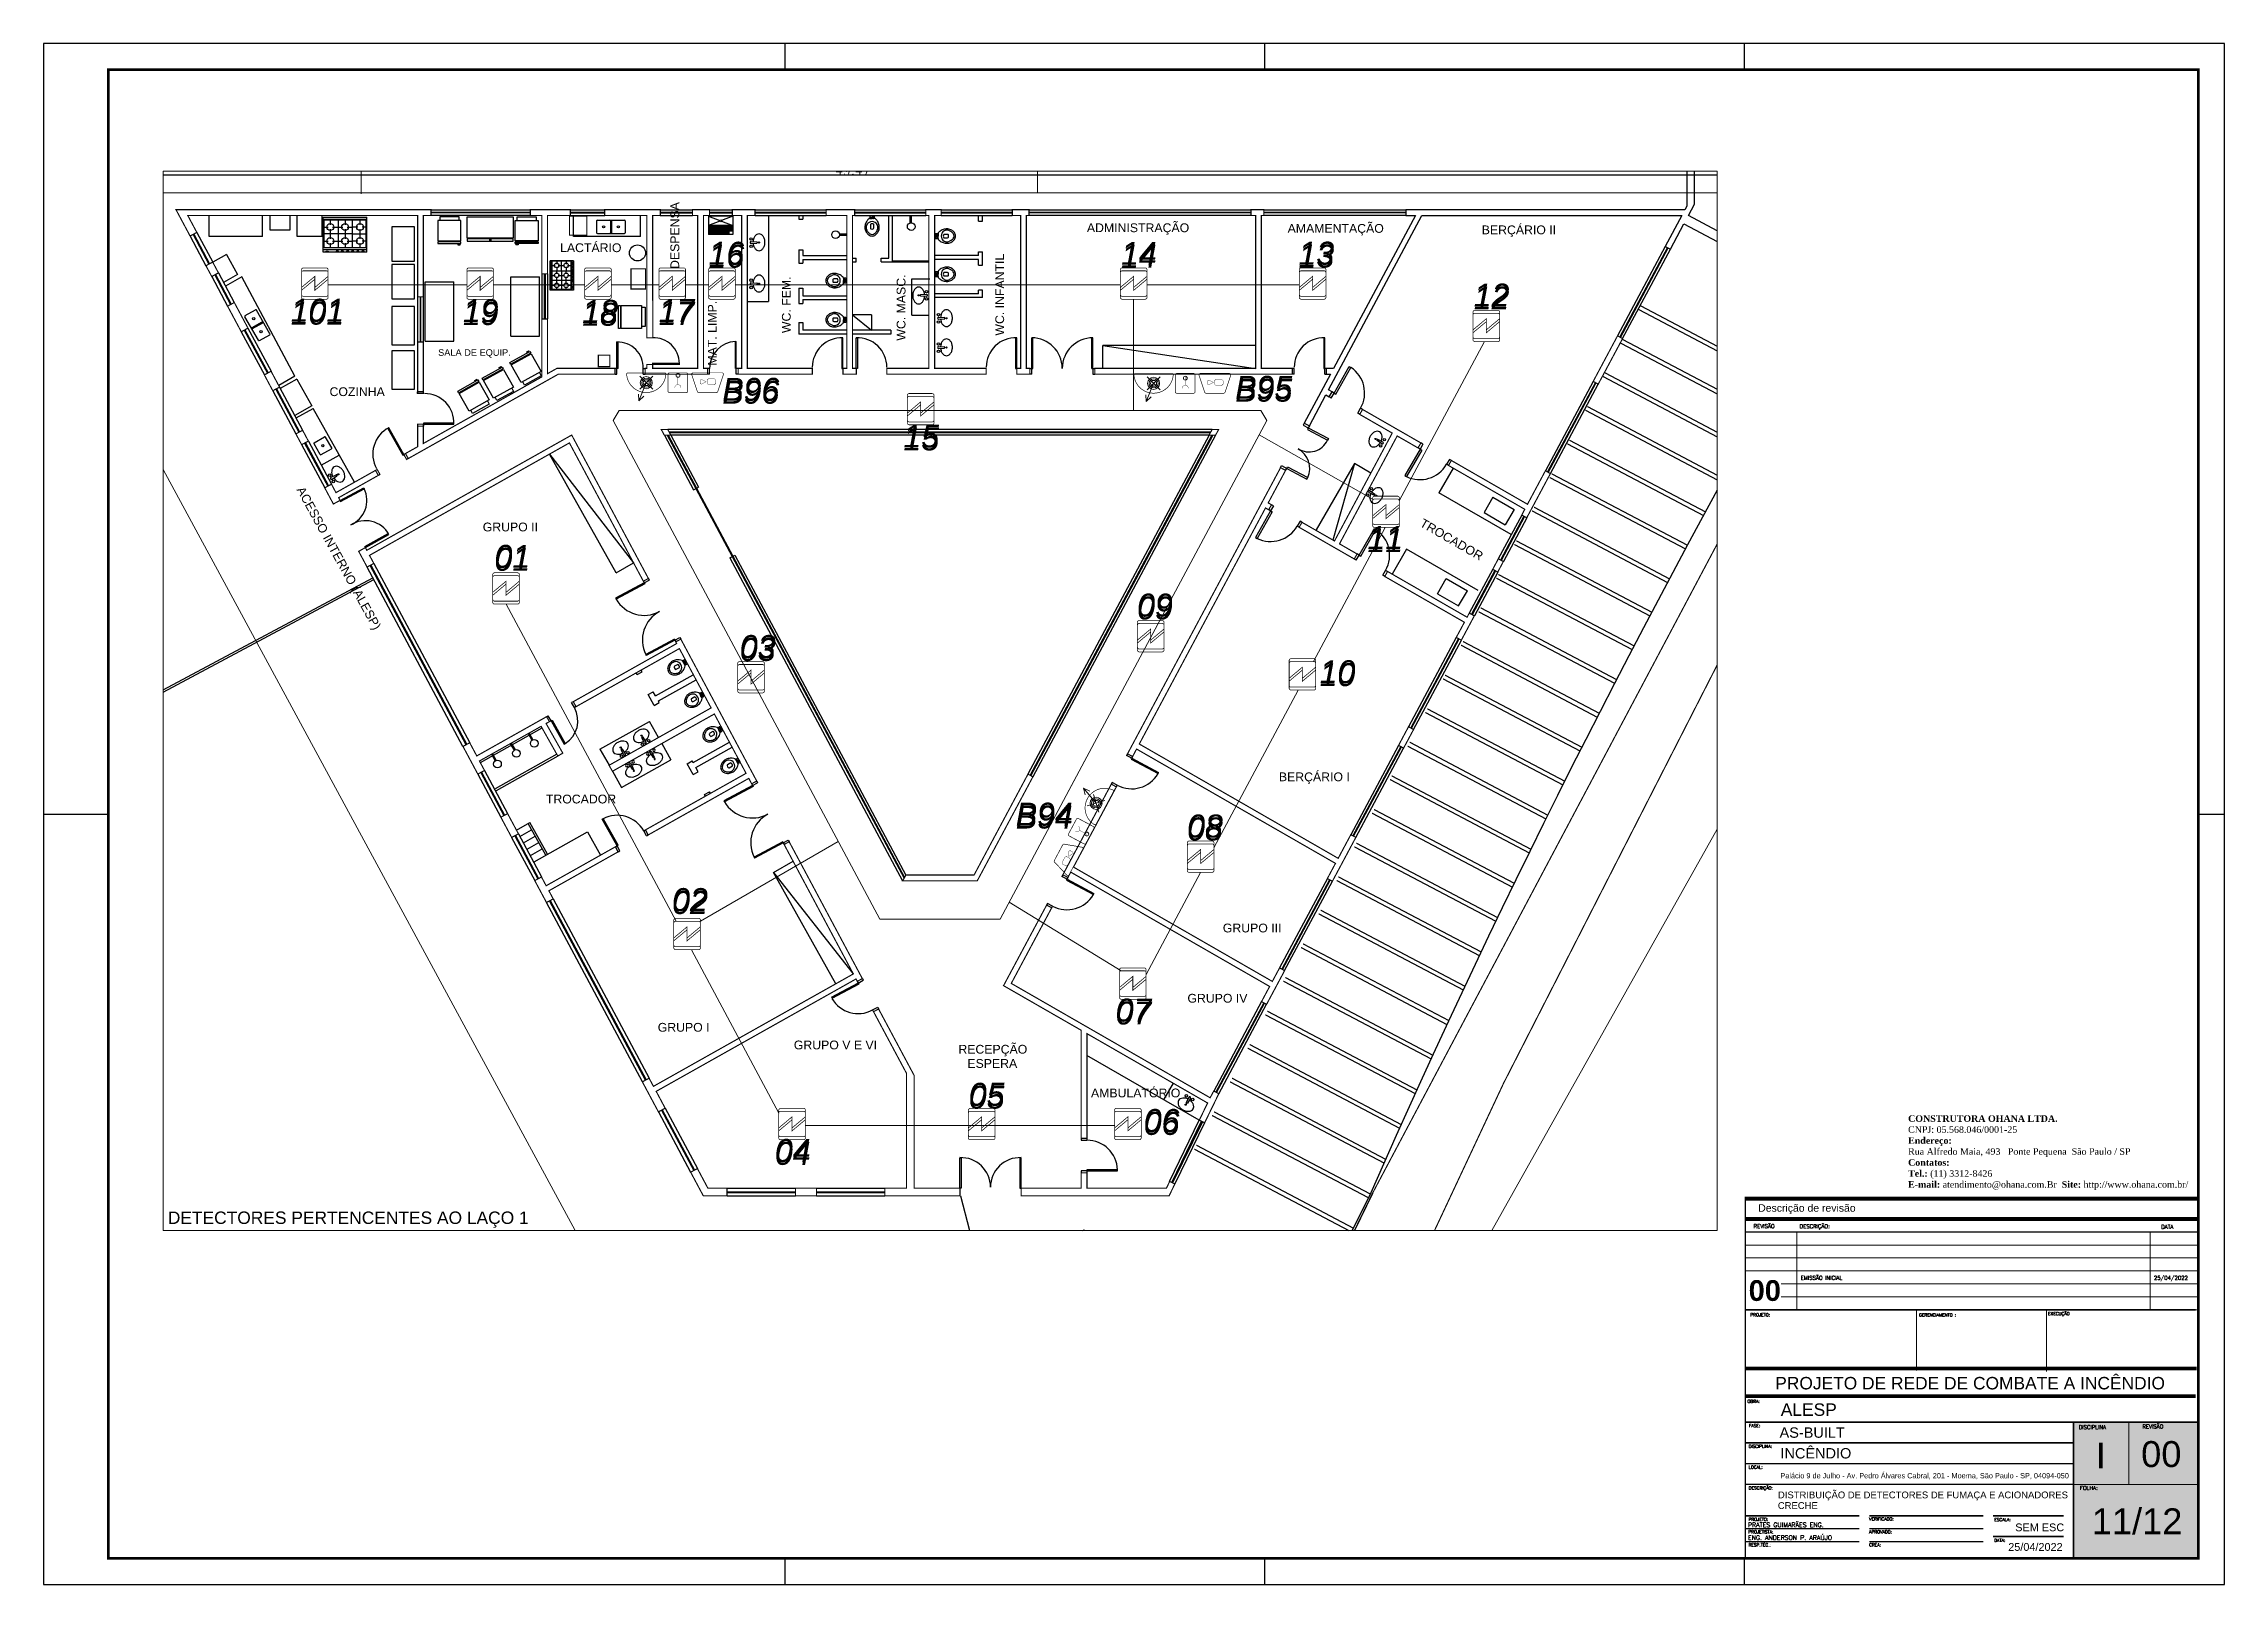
# Paper-space layout 'CRECHE' of a CAD drawing. Header units: metres, sheet in millimetres. Extents: x -243 to 598, y 5 to 599.
# The model-space entities are those that its viewports show. They can reach past a viewport. Long polylines and large blocks are cut down to what shows.
import ezdxf
from ezdxf.enums import TextEntityAlignment as Align

# ---------------------------------------------------------------- set-up
doc = ezdxf.new("R2010")
doc.units = ezdxf.units.M
doc.linetypes.add('LIN0', pattern=[0])
doc.layers.get('0').update_dxf_attribs({"color": 251})
doc.layers.get('Defpoints').update_dxf_attribs({"color": 251})
doc.layers.add('00 - TELHA', color=5, linetype='Continuous', lineweight=20)
for name, color, linetype in [('ARQ-FOLHA', 250, 'Continuous'), ('CX', 251, 'Continuous'), ('DET. FUMAÇA', 1, 'Continuous'), ('Div', 251, 'Continuous'), ('K-folha', 5, 'Continuous'), ('Mob', 251, 'Continuous'), ('Pis', 251, 'Continuous')]:
    doc.layers.add(name, color=color, linetype=linetype)
doc.layers.add('hachura', color=251, linetype='LIN0', plot=False)
doc.layers.get('hachura').freeze()
doc.styles.add('ARIAL', font='arial.ttf')
doc.styles.add('ARIAL2', font='arial.ttf')
doc.styles.add('COTA', font='simplex.shx')
doc.styles.add('K-Folha000', font='sanssb__.ttf')
doc.styles.add('K-Folha001', font='romans.shx')
doc.styles.add('K-Folha002', font='sanss___.ttf')
doc.styles.add('ROMANS', font='romans.shx', dxfattribs={"width": 0.9, "height": 0.07})
doc.styles.get("Standard").update_dxf_attribs({"font": 'arial.ttf', "height": 0.3})
doc.dimstyles.new('EXEC_75', dxfattribs={"dimscale": 75, "dimtxt": 0.0032, "dimasz": 0.0022, "dimexe": 0, "dimexo": 0, "dimgap": 5e-05, "dimtad": 1, "dimzin": 4, "dimdsep": 46, "dimtxsty": 'COTA', "dimblk": 'ARCHTICK', "dimcen": 0, "dimclrd": 1, "dimclre": 1, "dimclrt": 2, "dimazin": 0, "dimtfac": 1, "dimtix": 1, "dimtmove": 2, "dimatfit": 3, "dimldrblk": 'DOT', "dimfxl": 1, "dimtvp": 1, "dimtolj": 1, "dimtzin": 0, "dimarcsym": 0})

psp = doc.layouts.new('CRECHE')

# ---------------------------------------------------------------- texts
at = {"layer": '00 - TELHA', "color": 1, "lineweight": 5, "transparency": 33554687, "insert": (476.17, 185.59), "char_height": 2.53976, "attachment_point": 1}
psp.add_mtext_dynamic_manual_height_columns('\\pxql;{\\fTimes New Roman|b1|i0|c0|p18;CONSTRUTORA OHANA LTDA.\\P\\fTimes New Roman|b0|i0|c0|p18;CNPJ: 05.568.046/0001-25\\fTimes New Roman|b1|i0|c0|p18;\\PEndereço:\\fTimes New Roman|b0|i0|c0|p18; \\PRua Alfredo Maia, 493   Ponte Pequena  São Paulo / SP\\P\\fTimes New Roman|b1|i0|c0|p18;Contatos:\\PTel.:\\fTimes New Roman|b0|i0|c0|p18; (11) 3312-8426\\P\\fTimes New Roman|b1|i0|c0|p18;E-mail:\\fTimes New Roman|b0|i0|c0|p18; atendimento@ohana.com.Br  \\fTimes New Roman|b1|i0|c0|p18;Site:\\fTimes New Roman|b0|i0|c0|p18; http://www.ohana.com.br/}', width=148.1954, gutter_width=15.87, heights=[0], dxfattribs=at)
at = {"layer": 'K-folha', "color": 1, "lineweight": 5, "transparency": 33554687}
for s, height, style, p in [('DETECTORES PERTENCENTES AO LAÇO 1', 4.7937, 'ARIAL', (-125.38, 143.69)), ('00', 8, 'K-Folha000', (420.9, 114.02)), ('PROJETO DE REDE DE COMBATE A INCÊNDIO', 4.7937, 'ARIAL', (500.08, 79.91)), ('ALESP ', 4.794, 'ARIAL', (438.8, 69.71))]:
    psp.add_text(s, height=height, dxfattribs=dict(at, style=style)).set_placement(p, align=Align.CENTER)
for s, height, style, p in [('REVISÃO', 1.5, 'K-Folha001', (416.57, 142.06)), ('DESCRIÇÃO:', 1.5, 'K-Folha001', (434.3, 142.03)), ('DATA', 1.5, 'K-Folha001', (573.77, 141.86)), ('EMISSÃO INICIAL', 1.5, 'K-Folha001', (434.75, 122.15)), ('25/04/2022', 1.5, 'K-Folha001', (570.99, 122.15)), ('EXECUÇÃO', 1.2, 'ROMANS', (530.13, 108.5)), ('PROJETO:', 1.2, 'ROMANS', (415.36, 108.06)), ('GERENCIAMENTO :', 1.2, 'ROMANS', (480.39, 108.02)), ('OBRA:', 1.2, 'ROMANS', (414.21, 74.69)), ('FASE:', 1.2, 'ROMANS', (414.78, 65.33)), ('AS-BUILT', 4, 'ARIAL2', (426.6, 61.26)), ('I', 10, 'ARIAL2', (548.56, 49.42)), ('00', 10, 'ARIAL2', (566.05, 49.97)), ('DISCIPLINA:', 1.2, 'ROMANS', (414.69, 57.33)), ('LOCAL:', 1.2, 'ROMANS', (414.69, 49.33)), ('INCÊNDIO ', 4, 'ARIAL2', (426.95, 53.27)), ('DESCRIÇÃO:', 1.2, 'ROMANS', (414.69, 41.33)), ('Palácio 9 de Julho - Av. Pedro Álvares Cabral, 201 - Moema, São Paulo - SP, 04094-050', 2.0179, 'ARIAL2', (426.93, 45.62)), ('CRECHE ', 2.611, 'ARIAL2', (425.93, 33.82)), ('DISTRIBUIÇÃO DE DETECTORES DE FUMAÇA E ACIONADORES', 2.6106, 'ARIAL2', (425.98, 37.92)), ('11/12', 10, 'ARIAL2', (546.99, 24.04)), ('PRATES GUIMARÃES ENG.', 1.7483, 'ROMANS', (414.4, 26.79)), ('PROJETISTA:', 1.2, 'ROMANS', (414.59, 24.37)), ('PROJETO:', 1.2, 'ROMANS', (414.62, 29.23)), ('VERIFICADO:', 1.2, 'ROMANS', (461.14, 29.37)), ('APROVADO:', 1.2, 'ROMANS', (461.14, 24.37)), ('ESCALA:', 1.2, 'ROMANS', (509.37, 29.07)), ('SEM ESC', 3, 'ARIAL2', (517.49, 25.21)), ('ENG. ANDERSON P. ARAÚJO', 1.7483, 'ROMANS', (414.4, 21.86)), ('RESP.TÉC.:', 1.2, 'ROMANS', (414.65, 19.37)), ('CREA:', 1.2, 'ROMANS', (461.14, 19.37)), ('DATA:', 1.2, 'ROMANS', (509.35, 21.12)), ('25/04/2022', 3, 'ARIAL2', (514.79, 17.66))]:
    psp.add_text(s, height=height, dxfattribs=dict(at, style=style)).set_placement(p)
at = {"layer": 'K-folha', "color": 2, "lineweight": 5, "transparency": 33554687, "style": 'ROMANS'}
for s, p in [('DISCIPLINA', (547.22, 64.56)), ('REVISÃO', (570.6, 64.85)), ('FOLHA:', (545.84, 41.14))]:
    psp.add_text(s, height=1.5, dxfattribs=at).set_placement(p, align=Align.CENTER)
at = {"layer": 'K-folha', "color": 1, "lineweight": 5, "transparency": 33554687, "insert": (437.15, 147.52), "char_height": 2.88, "width": 198.6198, "attachment_point": 8, "style": 'K-Folha002'}
psp.add_mtext('{\\fSwis721 Blk BT|b0|i0|c0|p34;Descrição de revisão}', dxfattribs=at)

msp = doc.modelspace()

# ---------------------------------------------------------------- texts
at = {"layer": 'Div', "color": 3, "linetype": 'Continuous', "lineweight": 0, "char_height": 0.6, "width": 13.3188, "attachment_point": 1}
for s, insert in [('{\\fArial|b0|i1|c0|p34;16}', (2919.012, 1406.436)), ('{\\fArial|b0|i1|c0|p34;16}', (2919.012, 1406.36)), ('{\\fArial|b0|i1|c0|p34;14}', (2929.807, 1406.434)), ('{\\fArial|b0|i1|c0|p34;14}', (2929.807, 1406.358)), ('{\\fArial|b0|i1|c0|p34;13}', (2934.45, 1406.438)), ('{\\fArial|b0|i1|c0|p34;13}', (2934.45, 1406.362)), ('{\\fArial|b0|i1|c0|p34;12}', (2939.035, 1405.342)), ('{\\fArial|b0|i1|c0|p34;12}', (2939.035, 1405.266)), ('{\\fArial|b0|i1|c0|p34;101}', (2908.077, 1404.945)), ('{\\fArial|b0|i1|c0|p34;101}', (2908.077, 1404.869)), ('{\\fArial|b0|i1|c0|p34;19}', (2912.583, 1404.934)), ('{\\fArial|b0|i1|c0|p34;19}', (2912.583, 1404.858)), ('{\\fArial|b0|i1|c0|p34;18}', (2915.704, 1404.916)), ('{\\fArial|b0|i1|c0|p34;18}', (2915.704, 1404.84)), ('{\\fArial|b0|i1|c0|p34;17}', (2917.706, 1404.938)), ('{\\fArial|b0|i1|c0|p34;17}', (2917.706, 1404.862)), ('{\\fArial|b0|i1|c0|p34;B96}', (2919.372, 1402.876)), ('{\\fArial|b0|i1|c0|p34;B96}', (2919.372, 1402.8)), ('{\\fArial|b0|i1|c0|p34;B95}', (2932.795, 1402.929)), ('{\\fArial|b0|i1|c0|p34;B95}', (2932.795, 1402.853)), ('{\\fArial|b0|i1|c0|p34;15}', (2924.111, 1401.655)), ('{\\fArial|b0|i1|c0|p34;15}', (2924.111, 1401.579)), ('{\\fArial|b0|i1|c0|p34;11}', (2936.255, 1398.997)), ('{\\fArial|b0|i1|c0|p34;11}', (2936.255, 1398.921)), ('{\\fArial|b0|i1|c0|p34;01}', (2913.411, 1398.507)), ('{\\fArial|b0|i1|c0|p34;01}', (2913.411, 1398.431)), ('{\\fArial|b0|i1|c0|p34;09}', (2930.228, 1397.232)), ('{\\fArial|b0|i1|c0|p34;09}', (2930.228, 1397.156)), ('{\\fArial|b0|i1|c0|p34;03}', (2919.831, 1396.147)), ('{\\fArial|b0|i1|c0|p34;03}', (2919.831, 1396.071)), ('{\\fArial|b0|i1|c0|p34;10}', (2935.004, 1395.488)), ('{\\fArial|b0|i1|c0|p34;10}', (2935.004, 1395.412)), ('{\\fArial|b0|i1|c0|p34;B94}', (2927.051, 1391.762)), ('{\\fArial|b0|i1|c0|p34;B94}', (2927.051, 1391.686)), ('{\\fArial|b0|i1|c0|p34;08}', (2931.536, 1391.452)), ('{\\fArial|b0|i1|c0|p34;08}', (2931.536, 1391.376)), ('{\\fArial|b0|i1|c0|p34;02}', (2918.059, 1389.527)), ('{\\fArial|b0|i1|c0|p34;02}', (2918.059, 1389.451)), ('{\\fArial|b0|i1|c0|p34;07}', (2929.666, 1386.637)), ('{\\fArial|b0|i1|c0|p34;07}', (2929.666, 1386.561)), ('{\\fArial|b0|i1|c0|p34;05}', (2925.822, 1384.434)), ('{\\fArial|b0|i1|c0|p34;05}', (2925.822, 1384.358)), ('{\\fArial|b0|i1|c0|p34;06}', (2930.402, 1383.748)), ('{\\fArial|b0|i1|c0|p34;06}', (2930.402, 1383.672)), ('{\\fArial|b0|i1|c0|p34;04}', (2920.75, 1382.964)), ('{\\fArial|b0|i1|c0|p34;04}', (2920.75, 1382.888))]:
    msp.add_mtext(s, dxfattribs=dict(at, insert=insert))
at = {"layer": 'Pis'}
for s, height, rotation, p in [('DESPENSA', 0.23, 90, (2918.243, 1405.725)), ('ADMINISTRAÇÃO', 0.23, 360, (2928.912, 1406.688)), ('AMAMENTAÇÃO', 0.23, 360, (2934.165, 1406.672)), ('BERÇÁRIO II', 0.23, 360, (2939.245, 1406.633)), ('LACTÁRIO', 0.23, 360, (2915.126, 1406.166)), ('WC. INFANTIL', 0.23, 90, (2926.745, 1403.982)), ('WC. FEM.', 0.23, 90, (2921.162, 1404.048)), ('WC. MASC.', 0.23, 90, (2924.164, 1403.849)), ('MAT. LIMP.', 0.23, 90, (2919.223, 1403.197)), ('SALA DE EQUIP.', 0.1725, 360, (2911.934, 1403.453)), ('COZINHA', 0.23, 360, (2909.093, 1402.4)), ('ACESSO INTERNO (ALESP)', 0.23, 298.7878, (2908.223, 1399.951)), ('GRUPO II', 0.23, 360, (2913.102, 1398.86)), ('TROCADOR', 0.23, 329.9417, (2937.604, 1399.009)), ('BERÇÁRIO I', 0.23, 360, (2933.936, 1392.324)), ('TROCADOR', 0.23, 360, (2914.755, 1391.743)), ('GRUPO III', 0.23, 360, (2932.469, 1388.369)), ('GRUPO IV', 0.23, 360, (2931.543, 1386.531)), (' GRUPO I', 0.23, 360, (2917.592, 1385.771)), ('GRUPO V E VI', 0.23, 360, (2921.243, 1385.309)), ('RECEPÇÃO', 0.23, 360, (2925.549, 1385.197)), ('ESPERA', 0.23, 360, (2925.785, 1384.826)), ('AMBULATÓRIO', 0.23, 360, (2929.019, 1384.054))]:
    msp.add_text(s, height=height, rotation=rotation, dxfattribs=at).set_placement(p)

# ---------------------------------------------------------------- blocks, each defined once
blk = doc.blocks.new('FOLHA A1')
at = {"layer": 'ARQ-FOLHA'}
for p, q in [((841, 0), (0, 0)), ((0, 0), (0, -594)), ((286, -10), (286, 0)), ((471, -10), (471, 0)), ((656, -10), (656, 0)), ((841, -594), (841, 0)), ((0, -297), (25, -297)), ((831, -297), (841, -297)), ((286, -594), (286, -584)), ((471, -594), (471, -584)), ((656, -594), (656, -584)), ((0, -594), (841, -594))]:
    blk.add_line(p, q, dxfattribs=at)
at = {"layer": 'ARQ-FOLHA', "const_width": 1}
blk.add_lwpolyline([(25, -10), (25, -584), (831, -584), (831, -10), (25, -10)], dxfattribs=at)
blk = doc.blocks.new('Detector de fumaça')
at = {"layer": 'DET. FUMAÇA', "linetype": 'Continuous', "lineweight": 15, "const_width": 0.0187}
blk.add_lwpolyline([(774.599, 539.816), (775.249, 539.816, -0.414214), (775.296, 539.769), (775.296, 539.167, -0.414214), (775.249, 539.12), (774.599, 539.12, -0.414214), (774.553, 539.167), (774.553, 539.769, -0.414214)], format="xyb", close=True, dxfattribs=at)
blk.add_lwpolyline([(774.773, 539.816), (775.064, 539.468), (774.773, 539.468), (775.064, 539.12)], dxfattribs=at)
blk = doc.blocks.new('WEW')
at = {"color": 1, "lineweight": 0, "true_color": 0xe60000}
for p, q in [((1781.075, 994.175), (1781.413, 993.836)), ((1781.413, 994.175), (1781.075, 993.836)), ((1781.244, 994.005), (1781.439, 994.482)), ((1781.439, 994.482), (1781.308, 994.36)), ((1781.439, 994.482), (1781.447, 994.302))]:
    blk.add_line(p, q, dxfattribs=at)
at = {"color": 1, "true_color": 0xe60000, "const_width": 0.0172}
for points in [[(1779.259, 993.747), (1780.023, 993.747, 0.511918), (1780.056, 993.793), (1779.907, 994.24, 0.322823), (1779.874, 994.263), (1779.408, 994.263, 0.322823), (1779.375, 994.24), (1779.226, 993.793, 0.511918)], [(1780.193, 994.263), (1780.641, 994.263, -0.414214), (1780.675, 994.229), (1780.675, 993.782, -0.414214), (1780.641, 993.747), (1780.193, 993.747, -0.414214), (1780.159, 993.782), (1780.159, 994.229, -0.414214)], [(1780.764, 993.748), (1781.724, 993.748, 0.435311), (1781.759, 993.784, 0.930949), (1780.73, 993.784, 0.435311)]]:
    blk.add_lwpolyline(points, format="xyb", close=True, dxfattribs=at)
at = {"color": 1, "true_color": 0xe60000, "const_width": 0.0086}
for points in [[(1780.336, 994.135), (1780.338, 994.117), (1780.344, 994.099), (1780.351, 994.088), (1780.365, 994.073), (1780.373, 994.067), (1780.386, 994.06), (1780.397, 994.057), (1780.413, 994.055), (1780.421, 994.055), (1780.431, 994.056), (1780.45, 994.062), (1780.464, 994.07), (1780.477, 994.082), (1780.488, 994.096), (1780.494, 994.11), (1780.497, 994.122), (1780.498, 994.13), (1780.498, 994.136)], [(1780.417, 993.837), (1780.417, 994.055)]]:
    blk.add_lwpolyline(points, dxfattribs=at)
for points in [[(1779.463, 994.06), (1779.617, 994.06), (1779.652, 994.026), (1779.652, 993.936), (1779.617, 993.902), (1779.463, 993.902), (1779.428, 993.936), (1779.428, 994.026)], [(1779.832, 993.936), (1779.832, 994.026), (1779.802, 994.044), (1779.679, 993.981), (1779.802, 993.918)]]:
    blk.add_lwpolyline(points, close=True, dxfattribs=at)
at = {"color": 1, "lineweight": 0, "true_color": 0xe60000}
for radius in [0.158, 0.119, 0.0774]:
    blk.add_circle((1781.244, 994.005), radius, dxfattribs=at)
blk = doc.blocks.new('derw')
at = {"layer": 'Div', "color": 2, "linetype": 'Continuous', "lineweight": 15}
blk.add_lwpolyline([(814.419, 2191.53), (814.419, 2192.589), (816.571, 2192.589)], dxfattribs=at)
at = {"layer": 'Div', "color": 2, "linetype": 'Continuous', "lineweight": 15, "insert": (814.772, 2193.224), "char_height": 0.2, "attachment_point": 1}
blk.add_mtext_dynamic_manual_height_columns('{\\fArial|b0|i1|c0|p34;Cabo Blindado \\P3 x # 1,50mm²}', width=13.3188, gutter_width=2.5, heights=[0], dxfattribs=at)
blk = doc.blocks.new('_ARCHTICK')
at = {"color": 0, "linetype": 'ByBlock', "const_width": 0.15}
blk.add_lwpolyline([(-0.5, -0.5), (0.5, 0.5)], dxfattribs=at)
blk = doc.blocks.new('*D131')
at = {"color": 1, "linetype": 'Continuous', "lineweight": -2, "transparency": 16777216}
for p, q in [((2898.053, 1407.716), (2898.053, 1408.178)), ((2947.522, 1408.178), (2898.053, 1408.178)), ((2947.522, 1407.716), (2947.522, 1408.178))]:
    blk.add_line(p, q, dxfattribs=at)
at = {"layer": 'Defpoints', "color": 0, "transparency": 16777216}
for p in [(2898.053, 1408.178), (2898.053, 1407.716), (2947.522, 1407.716)]:
    blk.add_point(p, dxfattribs=at)
at = {"color": 1, "lineweight": -2, "transparency": 16777216, "xscale": 0.165, "yscale": 0.165, "zscale": 0.165, "rotation": 180}
blk.add_blockref('_ARCHTICK', (2898.053, 1408.178), dxfattribs=at)
at = {"color": 1, "lineweight": -2, "transparency": 16777216, "xscale": 0.165, "yscale": 0.165, "zscale": 0.165}
blk.add_blockref('_ARCHTICK', (2947.522, 1408.178), dxfattribs=at)
at = {"color": 2, "lineweight": 15, "transparency": 16777216, "insert": (2922.787, 1408.302), "char_height": 0.24, "attachment_point": 5, "style": 'COTA'}
blk.add_mtext('\\A1;49.47', dxfattribs=at)
blk = doc.blocks.new('_Dot')
at = {"color": 0, "linetype": 'ByBlock', "lineweight": -2}
blk.add_line((-0.5, 0), (-1, 0), dxfattribs=at)
at = {"color": 0, "linetype": 'ByBlock', "const_width": 0.5}
blk.add_lwpolyline([(-0.25, 0, 1), (0.25, 0, 1)], format="xyb", close=True, dxfattribs=at)
blk = doc.blocks.new('BACIA')
for p, q in [((-0.118, -0.489), (-0.136, -0.454)), ((-0.069, -0.15), (-0.074, -0.15)), ((-0.062, -0.15), (-0.069, -0.15)), ((-0.062, -0.092), (-0.062, -0.15)), ((0, -0.08), (-0.052, -0.08)), ((-0.044, -0.304), (-0.044, -0.4)), ((0.052, -0.08), (0, -0.08)), ((0.032, -0.115), (0, -0.115)), ((0.036, -0.142), (0.036, -0.131)), ((0.044, -0.4), (0.044, -0.304)), ((0.062, -0.15), (0.062, -0.092)), ((0.069, -0.15), (0.062, -0.15)), ((0.074, -0.15), (0.069, -0.15)), ((0.118, -0.489), (0.136, -0.454))]:
    blk.add_line(p, q)
for points in [[(-0.062, -0.15), (0, -0.15)], [(0.062, -0.15), (0, -0.15)]]:
    blk.add_lwpolyline(points)
blk.add_lwpolyline([(-0.044, -0.15, 0.380199), (-0.036, -0.142), (-0.036, -0.131, 0.087349), (-0.037, -0.127, -0.172037), (-0.037, -0.118, -0.102747), (-0.036, -0.116, -0.167994), (-0.032, -0.115), (0, -0.115)], format="xyb")
for centre, radius, start, end in [((0.055, -0.38), 0.243, 163.2378, 187.0453), ((0.06, -0.382), 0.248, 186.483, 211.073), ((0.145, -0.398), 0.335, 145.8476, 164.7475), ((-0.008, -0.384), 0.146, 149.7019, 190.4456), ((0.076, -0.369), 0.268, 211.6809, 231.8397), ((0.003, -0.383), 0.157, 190.028, 206.9274), ((0.001, -0.386), 0.154, 90.2488, 150.3441), ((0.132, -0.391), 0.32, 131.9479, 145.5381), ((0.076, -0.369), 0.228, 211.6809, 231.8397), ((-0.075, -0.16), 0.0102, 88.3086, 135.2439), ((0, -0.461), 0.109, 233.0019, 270.1282), ((-0.051, -0.092), 0.0118, 93.6802, 181.2989), ((0, -0.356), 0.0683, 49.3118, 130.6882), ((-0.02, -0.4), 0.0241, 179.1095, 246.4896), ((0, -0.343), 0.0846, 249.2223, 290.7777), ((-0.001, -0.386), 0.154, 29.6559, 89.7512), ((0, -0.461), 0.109, 269.8718, 306.9981), ((0.02, -0.4), 0.0241, 293.5104, 0.8905), ((0.032, -0.122), 0.00666, 53.8977, 92.0428), ((0.032, -0.121), 0.00592, 22.5984, 46.064), ((0.048, -0.132), 0.0119, 155.9796, 175.9479), ((0.044, -0.142), 0.00832, 182.0149, 265.282), ((0.025, -0.123), 0.0131, 340.3418, 19.3875), ((0.051, -0.092), 0.0118, 358.7011, 86.3198), ((-0.076, -0.369), 0.228, 308.1603, 328.3191), ((0.075, -0.16), 0.0102, 44.7561, 91.6914), ((-0.132, -0.391), 0.32, 34.4619, 48.0521), ((-0.076, -0.369), 0.268, 308.1603, 328.3191), ((-0.145, -0.398), 0.335, 15.2525, 34.1524), ((0.008, -0.384), 0.146, 349.5544, 30.2981), ((-0.003, -0.383), 0.157, 333.0726, 349.972), ((-0.06, -0.382), 0.248, 328.927, 353.517), ((-0.055, -0.38), 0.243, 352.9547, 16.7622), ((0, -0.461), 0.149, 233.0019, 270.1282), ((0, -0.461), 0.149, 269.8718, 306.9981)]:
    blk.add_arc(centre, radius, start, end)
blk = doc.blocks.new('Cuba')
at = {"linetype": 'LIN0'}
for p, q in [((-0.026, -0.138), (-0.017, -0.285)), ((0.026, -0.138), (0.017, -0.285))]:
    blk.add_line(p, q, dxfattribs=at)
for points in [[(-0.023, -0.188, 0.049187), (-0.083, -0.2, 0.082711), (-0.151, -0.232, 0.106777), (-0.2, -0.286, 0.133511), (-0.215, -0.342, 0.133511), (-0.2, -0.398, 0.106777), (-0.151, -0.452, 0.082711), (-0.083, -0.485, 0.071196), (0.004, -0.497, 0.071196)], [(0.004, -0.497, 0.071196), (0.091, -0.485, 0.082711), (0.16, -0.452, 0.106777), (0.209, -0.398, 0.133511), (0.224, -0.342, 0.133511), (0.209, -0.286, 0.106777), (0.16, -0.232, 0.082711), (0.091, -0.2, 0.056126), (0.023, -0.188, 0.071196)]]:
    blk.add_lwpolyline(points, format="xyb", dxfattribs=at)
for centre, radius in [((-0.099, -0.135), 0.0327), ((0, -0.343), 0.0152), ((0.092, -0.135), 0.0327)]:
    blk.add_circle(centre, radius, dxfattribs=at)
for centre, radius, start, end in [((0, -0.135), 0.026, 353.2499, 186.7501), ((0, -0.285), 0.0172, 180, 0)]:
    blk.add_arc(centre, radius, start, end, dxfattribs=at)
blk = doc.blocks.new('Chuv')
at = {"linetype": 'LIN0'}
for p, q in [((-0.015, 0), (-0.015, -0.2)), ((0.015, 0), (0.015, -0.2))]:
    blk.add_line(p, q, dxfattribs=at)
blk.add_circle((0, -0.3), 0.1, dxfattribs=at)
blk = doc.blocks.new('Gel_02')
for p, q in [((0, -0.5), (0, 0)), ((0, 0), (0.1, 0)), ((0.1, -0.55), (0.1, 0.05)), ((0.1, 0.05), (0.63, 0.05)), ((0.63, 0.05), (0.63, -0.55)), ((0.65, 0.025), (0.63, 0.025)), ((0.65, -0.55), (0.65, 0.05)), ((0.65, 0.05), (0.7, 0.05)), ((0.7, 0.05), (0.7, -0.55)), ((0.1, -0.5), (0, -0.5)), ((0.63, -0.55), (0.1, -0.55)), ((0.65, -0.525), (0.63, -0.525)), ((0.7, -0.55), (0.65, -0.55)), ((0.7, -0.47), (0.73, -0.47)), ((0.72, -0.49), (0.7, -0.49)), ((0.72, -0.53), (0.72, -0.49)), ((0.73, -0.53), (0.72, -0.53)), ((0.73, -0.47), (0.73, -0.53))]:
    blk.add_line(p, q)
blk = doc.blocks.new('Fogao-6')
at = {"linetype": 'LIN0'}
for p, q in [((-0.383, -0.02), (0.382, -0.02)), ((-0.383, -0.635), (-0.383, -0.02)), ((-0.383, -0.055), (0.382, -0.055)), ((-0.368, -0.56), (-0.368, -0.07)), ((-0.368, -0.07), (0.367, -0.07)), ((-0.123, -0.315), (-0.368, -0.315)), ((-0.368, -0.193), (-0.298, -0.193)), ((-0.26, -0.07), (-0.26, -0.155)), ((-0.26, -0.23), (-0.26, -0.4)), ((-0.223, -0.193), (-0.123, -0.193)), ((-0.123, -0.07), (-0.123, -0.56)), ((-0.123, -0.193), (-0.038, -0.193)), ((0.122, -0.315), (-0.123, -0.315)), ((0, -0.07), (0, -0.155)), ((0, -0.23), (0, -0.4)), ((0.037, -0.193), (0.122, -0.193)), ((0.122, -0.07), (0.122, -0.56)), ((0.223, -0.193), (0.122, -0.193)), ((0.122, -0.315), (0.367, -0.315)), ((0.26, -0.07), (0.26, -0.155)), ((0.26, -0.23), (0.26, -0.4)), ((0.367, -0.193), (0.297, -0.193)), ((0.367, -0.56), (0.367, -0.07)), ((0.382, -0.635), (0.382, -0.02)), ((0.382, -0.59), (-0.383, -0.59)), ((0.382, -0.635), (-0.383, -0.635)), ((-0.368, -0.438), (-0.298, -0.438)), ((0.367, -0.56), (-0.368, -0.56)), ((-0.334, -0.617), (-0.294, -0.617)), ((-0.334, -0.627), (-0.334, -0.617)), ((-0.294, -0.627), (-0.334, -0.627)), ((-0.294, -0.617), (-0.294, -0.627)), ((-0.26, -0.475), (-0.26, -0.56)), ((-0.223, -0.438), (-0.123, -0.438)), ((-0.157, -0.617), (-0.157, -0.627)), ((-0.117, -0.617), (-0.157, -0.617)), ((-0.157, -0.627), (-0.117, -0.627)), ((-0.123, -0.438), (-0.038, -0.438)), ((-0.117, -0.627), (-0.117, -0.617)), ((-0.027, -0.617), (-0.067, -0.617)), ((-0.067, -0.617), (-0.067, -0.627)), ((-0.067, -0.627), (-0.027, -0.627)), ((-0.027, -0.627), (-0.027, -0.617)), ((0, -0.475), (0, -0.56)), ((0.023, -0.617), (0.023, -0.627)), ((0.063, -0.617), (0.023, -0.617)), ((0.023, -0.627), (0.063, -0.627)), ((0.037, -0.438), (0.122, -0.438)), ((0.063, -0.627), (0.063, -0.617)), ((0.153, -0.617), (0.113, -0.617)), ((0.113, -0.617), (0.113, -0.627)), ((0.113, -0.627), (0.153, -0.627)), ((0.223, -0.438), (0.122, -0.438)), ((0.153, -0.627), (0.153, -0.617)), ((0.243, -0.617), (0.203, -0.617)), ((0.203, -0.617), (0.203, -0.627)), ((0.203, -0.627), (0.243, -0.627)), ((0.243, -0.627), (0.243, -0.617)), ((0.26, -0.475), (0.26, -0.56)), ((0.293, -0.617), (0.293, -0.627)), ((0.333, -0.617), (0.293, -0.617)), ((0.293, -0.627), (0.333, -0.627)), ((0.367, -0.438), (0.297, -0.438)), ((0.333, -0.627), (0.333, -0.617))]:
    blk.add_line(p, q, dxfattribs=at)
for centre in [(-0.26, -0.193), (-0.26, -0.438), (0, -0.193), (0, -0.438), (0.26, -0.193), (0.26, -0.438)]:
    blk.add_circle(centre, 0.06, dxfattribs=at)
blk = doc.blocks.new('A$C259F2AD5')
at = {"layer": 'Mob'}
for p, q in [((0, 0.63), (0, 0)), ((0, 0.63), (0.48, 0.63)), ((0, 0.63), (0.111, 0.338)), ((0.129, 0.338), (0.24, 0.63)), ((0.24, 0.63), (0.24, 0)), ((0.26, 0.63), (0.26, 0)), ((0.28, 0.63), (0.28, 0)), ((0.3, 0.63), (0.3, 0)), ((0.32, 0.63), (0.32, 0)), ((0.34, 0.63), (0.34, 0)), ((0.36, 0.63), (0.36, 0)), ((0.38, 0.63), (0.38, 0)), ((0.389, 0.63), (0.389, 0.532)), ((0.48, 0.63), (0.48, 0)), ((0, 0), (0.111, 0.292)), ((0.129, 0.292), (0.24, 0)), ((0.389, 0.532), (0.48, 0.532)), ((0.4, 0.532), (0.4, 0)), ((0.42, 0.532), (0.42, 0)), ((0.44, 0.532), (0.44, 0)), ((0.46, 0.532), (0.46, 0)), ((0, 0), (0.48, 0))]:
    blk.add_line(p, q, dxfattribs=at)
blk.add_circle((0.12, 0.315), 0.025, dxfattribs=at)
blk = doc.blocks.new('Cuba2-cz')
for p, q in [((-0.375, -0.145), (-0.375, -0.455)), ((-0.355, -0.125), (0.355, -0.125)), ((-0.355, -0.475), (0.355, -0.475)), ((-0.015, -0.145), (-0.015, -0.455)), ((0.015, -0.145), (0.015, -0.455)), ((0.375, -0.145), (0.375, -0.455))]:
    blk.add_line(p, q)
for centre in [(-0.195, -0.3), (0.195, -0.3)]:
    blk.add_circle(centre, 0.03)
for centre, start, end in [((-0.355, -0.145), 90, 180), ((-0.355, -0.455), 180, 270), ((-0.035, -0.145), 0, 90), ((-0.035, -0.455), 270, 0), ((0.035, -0.145), 90, 180), ((0.035, -0.455), 180, 270), ((0.355, -0.145), 0, 90), ((0.355, -0.455), 270, 0)]:
    blk.add_arc(centre, 0.02, start, end)

# ---------------------------------------------------------------- dimensions: what is measured, and where the dimension line sits
at = {"color": 30, "linetype": 'Continuous', "lineweight": 15, "true_color": 0xf8991e}
dim = msp.add_aligned_dim(p1=(2947.522, 1407.716), p2=(2898.053, 1407.716), distance=-0.462, dimstyle='EXEC_75', dxfattribs=at)
dim.commit()
dim.dimension.update_dxf_attribs({"geometry": '*D131', "text_midpoint": (2922.787, 1408.302)})

# ---------------------------------------------------------------- linework, layer by layer
at = {"lineweight": 0}
for p, q in [((2896.868, 1408.35), (2944.568, 1408.35)), ((2943.352, 1404.668), (2946.98, 1402.756)), ((2943.404, 1404.763), (2947.034, 1402.85)), ((2942.939, 1403.884), (2946.545, 1401.984)), ((2942.888, 1403.787), (2946.492, 1401.888)), ((2942.423, 1402.908), (2946.008, 1401.019)), ((2942.474, 1403.006), (2946.061, 1401.116)), ((2941.958, 1402.03), (2945.527, 1400.149)), ((2942.009, 1402.127), (2945.58, 1400.245)), ((2941.493, 1401.151), (2945.05, 1399.277)), ((2941.545, 1401.248), (2945.103, 1399.373)), ((2941.028, 1400.273), (2944.577, 1398.403)), ((2941.08, 1400.37), (2944.629, 1398.499)), ((2940.563, 1399.394), (2944.107, 1397.526)), ((2940.615, 1399.491), (2944.159, 1397.623)), ((2940.098, 1398.516), (2943.642, 1396.648)), ((2940.15, 1398.613), (2943.693, 1396.746)), ((2939.633, 1397.637), (2943.179, 1395.768)), ((2939.685, 1397.734), (2943.23, 1395.866)), ((2939.168, 1396.758), (2942.721, 1394.887)), ((2939.22, 1396.856), (2942.771, 1394.984)), ((2938.755, 1395.977), (2942.316, 1394.101)), ((2938.704, 1395.88), (2942.266, 1394.003)), ((2938.239, 1395.001), (2941.814, 1393.117)), ((2938.29, 1395.099), (2941.864, 1393.215)), ((2937.825, 1394.22), (2941.416, 1392.328)), ((2937.774, 1394.123), (2941.367, 1392.229)), ((2937.309, 1393.244), (2940.923, 1391.34)), ((2937.36, 1393.342), (2940.972, 1391.438)), ((2936.895, 1392.463), (2940.531, 1390.547)), ((2936.844, 1392.366), (2940.482, 1390.448)), ((2936.379, 1391.487), (2940.046, 1389.555)), ((2936.43, 1391.584), (2940.094, 1389.654)), ((2935.914, 1390.609), (2939.612, 1388.659)), ((2935.965, 1390.706), (2939.66, 1388.759)), ((2935.449, 1389.73), (2939.18, 1387.764)), ((2935.5, 1389.827), (2939.231, 1387.861)), ((2934.984, 1388.851), (2938.757, 1386.863)), ((2935.035, 1388.949), (2938.804, 1386.963)), ((2934.519, 1387.973), (2938.335, 1385.962)), ((2934.57, 1388.07), (2938.382, 1386.062)), ((2934.054, 1387.094), (2937.917, 1385.059)), ((2934.105, 1387.192), (2937.963, 1385.159)), ((2933.589, 1386.216), (2937.502, 1384.154)), ((2933.64, 1386.313), (2937.548, 1384.254)), ((2933.124, 1385.337), (2937.091, 1383.247)), ((2933.175, 1385.435), (2937.136, 1383.347)), ((2932.71, 1384.556), (2936.728, 1382.439)), ((2932.659, 1384.459), (2936.683, 1382.338)), ((2932.194, 1383.58), (2936.275, 1381.43)), ((2932.245, 1383.677), (2936.323, 1381.529)), ((2931.78, 1382.799), (2935.887, 1380.635)), ((2931.729, 1382.702), (2935.839, 1380.536))]:
    msp.add_line(p, q, dxfattribs=at)
msp.add_lwpolyline([(2930.662, 1369.788), (2936.383, 1381.538), (2959.535, 1425.137)], dxfattribs=at)
at = {"layer": 'CX', "ltscale": 8}
for points in [[(2922.498, 1403.125), (2922.528, 1403.125), (2922.528, 1403.925), (2922.498, 1403.925)], [(2922.908, 1403.125), (2922.878, 1403.125), (2922.878, 1403.925), (2922.908, 1403.925)], [(2927.048, 1403.125), (2927.078, 1403.125), (2927.078, 1403.925), (2927.048, 1403.925)], [(2935.109, 1403.125), (2935.139, 1403.125), (2935.139, 1403.925), (2935.109, 1403.925)], [(2911.548, 1401.695), (2911.548, 1401.665), (2912.348, 1401.665), (2912.348, 1401.695)], [(2911.01, 1400.858), (2911.037, 1400.872), (2910.645, 1401.57), (2910.618, 1401.555)], [(2925.62, 1381.676), (2925.59, 1381.676), (2925.59, 1382.476), (2925.62, 1382.476)], [(2927.16, 1381.676), (2927.19, 1381.676), (2927.19, 1382.476), (2927.16, 1382.476)]]:
    msp.add_lwpolyline(points, close=True, dxfattribs=at)
for centre, start, end in [((2922.498, 1403.155), 87.8106, 180), ((2922.907, 1403.155), 0, 92.1894), ((2927.048, 1403.155), 87.8106, 180), ((2935.11, 1403.155), 87.8106, 180), ((2911.578, 1401.695), 357.8106, 90), ((2910.996, 1400.884), 117.1557, 209.3451), ((2925.619, 1381.706), 0, 92.1894), ((2927.16, 1381.706), 87.8106, 180)]:
    msp.add_arc(centre, 0.771, start, end, dxfattribs=at)
at = {"layer": 'DET. FUMAÇA', "color": 2, "linetype": 'Continuous', "lineweight": 15}
for centre in [(2918.212, 1402.941), (2931.487, 1402.87), (2928.911, 1390.942)]:
    msp.add_circle(centre, 0.0504, dxfattribs=at)
at = {"layer": 'Div', "color": 150, "linetype": 'Continuous', "lineweight": 0}
for p, q in [((2912.687, 1405.306), (2909.056, 1405.306)), ((2915.769, 1405.306), (2913.383, 1405.306)), ((2917.712, 1405.306), (2916.464, 1405.306)), ((2919.015, 1405.306), (2918.408, 1405.306)), ((2929.788, 1405.306), (2919.71, 1405.306)), ((2934.471, 1405.306), (2930.484, 1405.306)), ((2930.136, 1404.934), (2930.136, 1402.025)), ((2937.088, 1399.66), (2939.316, 1403.825)), ((2936.406, 1399.693), (2933.418, 1401.386)), ((2934.84, 1395.453), (2936.715, 1398.963)), ((2913.712, 1396.958), (2918.164, 1388.66)), ((2932.237, 1390.58), (2934.443, 1394.71)), ((2918.798, 1388.66), (2922.403, 1390.751)), ((2930.462, 1387.272), (2931.889, 1389.94)), ((2929.813, 1387.365), (2926.879, 1389.16)), ((2918.563, 1387.917), (2920.849, 1383.642)), ((2929.637, 1383.317), (2921.545, 1383.317))]:
    msp.add_line(p, q, dxfattribs=at)
at = {"layer": 'Div', "color": 230, "linetype": 'Continuous', "lineweight": 0}
msp.add_lwpolyline([(2868.332, 1406.738), (2868.332, 1456.502, -0.414214), (2869.332, 1457.502), (2981.073, 1457.502, -0.573634), (2981.945, 1456.011), (2936.695, 1375.576, -0.270944), (2935.824, 1375.066), (2919.103, 1375.066, -0.27519), (2918.224, 1375.589), (2902.169, 1405.215, 0.27519), (2901.29, 1405.738), (2869.332, 1405.738, -0.414214)], format="xyb", close=True, dxfattribs=at)
at = {"layer": 'Div', "color": 150, "linetype": 'Continuous', "lineweight": 0}
for points in [[(2889.016, 1425.514), (2942.006, 1425.514), (2942.006, 1420.437), (2949.223, 1420.437), (2949.223, 1411.112), (2947.522, 1407.716), (2898.053, 1407.716), (2898.053, 1404.734), (2868.289, 1404.734)], [(2928.381, 1391.969), (2933.619, 1401.761), (2933.46, 1402.025), (2916.673, 1402.025), (2916.514, 1401.761), (2923.491, 1388.719), (2926.643, 1388.719), (2928.853, 1392.851)]]:
    msp.add_lwpolyline(points, dxfattribs=at)
at = {"layer": 'Pis'}
for p, q in [((2944.812, 1407.422), (2944.812, 1417.151)), ((2896.868, 1408.35), (2944.568, 1408.35)), ((2944.612, 1408.35), (2944.612, 1407.366)), ((2944.612, 1407.366), (2944.563, 1407.275)), ((2944.653, 1407.125), (2944.812, 1407.422)), ((2905.939, 1406.575), (2905.939, 1407.125)), ((2907.339, 1406.575), (2907.339, 1407.125)), ((2907.534, 1407.125), (2907.534, 1406.745)), ((2907.534, 1406.745), (2908.064, 1406.745)), ((2908.064, 1406.745), (2908.064, 1407.125)), ((2908.242, 1406.575), (2908.242, 1407.125)), ((2908.902, 1406.575), (2908.902, 1407.125)), ((2910.719, 1406.829), (2910.719, 1405.929)), ((2911.319, 1406.829), (2910.719, 1406.829)), ((2911.319, 1405.929), (2911.319, 1406.829)), ((2911.748, 1407.275), (2914.348, 1407.275)), ((2911.748, 1407.21), (2914.348, 1407.21)), ((2914.348, 1407.19), (2911.748, 1407.19)), ((2914.348, 1407.125), (2911.748, 1407.125)), ((2912.697, 1407.092), (2913.9, 1407.092)), ((2912.697, 1406.535), (2912.697, 1407.092)), ((2913.9, 1407.092), (2913.9, 1406.535)), ((2915.394, 1407.275), (2916.294, 1407.275)), ((2915.394, 1407.21), (2916.294, 1407.21)), ((2915.394, 1407.19), (2916.294, 1407.19)), ((2915.394, 1407.125), (2916.294, 1407.125)), ((2915.475, 1406.578), (2915.475, 1407.125)), ((2917.228, 1406.574), (2917.228, 1407.125)), ((2917.748, 1407.275), (2918.592, 1407.275)), ((2917.748, 1407.21), (2918.592, 1407.21)), ((2917.748, 1407.19), (2918.592, 1407.19)), ((2917.748, 1407.125), (2918.592, 1407.125)), ((2919.034, 1407.275), (2919.634, 1407.275)), ((2919.034, 1407.21), (2919.634, 1407.21)), ((2919.034, 1407.19), (2919.634, 1407.19)), ((2919.034, 1407.125), (2919.634, 1407.125)), ((2920.227, 1407.275), (2922.087, 1407.275)), ((2920.227, 1407.21), (2922.087, 1407.21)), ((2920.227, 1407.19), (2922.087, 1407.19)), ((2920.227, 1407.125), (2922.087, 1407.125)), ((2920.578, 1407.125), (2920.578, 1404.875)), ((2921.378, 1407.125), (2921.378, 1407.025)), ((2921.378, 1407.025), (2921.478, 1407.025)), ((2921.478, 1407.125), (2921.478, 1407.025)), ((2922.835, 1407.275), (2924.695, 1407.275)), ((2922.835, 1407.21), (2924.695, 1407.21)), ((2922.835, 1407.19), (2924.695, 1407.19)), ((2922.835, 1407.125), (2924.695, 1407.125)), ((2923.728, 1406.008), (2923.728, 1407.125)), ((2923.828, 1405.908), (2923.828, 1407.125)), ((2924.289, 1406.932), (2924.289, 1407.125)), ((2924.326, 1406.935), (2924.326, 1407.125)), ((2925.1, 1407.275), (2926.96, 1407.275)), ((2925.1, 1407.21), (2926.96, 1407.21)), ((2925.1, 1407.19), (2926.96, 1407.19)), ((2925.1, 1407.125), (2926.96, 1407.125)), ((2926.078, 1406.975), (2926.078, 1407.125)), ((2926.078, 1406.975), (2926.178, 1406.975)), ((2926.178, 1406.975), (2926.178, 1407.125)), ((2927.397, 1407.275), (2933.205, 1407.275)), ((2927.397, 1407.21), (2933.205, 1407.21)), ((2933.205, 1407.19), (2927.397, 1407.19)), ((2933.205, 1407.125), (2927.397, 1407.125)), ((2933.54, 1407.275), (2937.257, 1407.275)), ((2933.54, 1407.21), (2937.257, 1407.21)), ((2937.257, 1407.19), (2933.54, 1407.19)), ((2937.257, 1407.125), (2933.54, 1407.125)), ((2935.238, 1402.561), (2937.679, 1407.125)), ((2937.509, 1407.125), (2935.369, 1403.125)), ((2944.563, 1407.275), (2937.257, 1407.275)), ((2937.257, 1407.275), (2937.257, 1407.125)), ((2937.257, 1407.125), (2937.509, 1407.125)), ((2937.679, 1407.125), (2944.483, 1407.125)), ((2944.483, 1407.125), (2944.049, 1406.314)), ((2944.181, 1406.243), (2944.535, 1406.904)), ((2944.535, 1406.904), (2948.244, 1404.95)), ((2948.361, 1405.171), (2944.653, 1407.125)), ((2905.444, 1406.587), (2905.859, 1405.811)), ((2905.523, 1406.63), (2905.938, 1405.854)), ((2905.541, 1406.639), (2905.956, 1405.863)), ((2905.62, 1406.682), (2906.035, 1405.906)), ((2907.339, 1406.575), (2905.939, 1406.575)), ((2908.902, 1406.575), (2908.242, 1406.575)), ((2913.9, 1406.535), (2912.697, 1406.535)), ((2912.697, 1406.515), (2912.697, 1406.455)), ((2913.9, 1406.515), (2912.697, 1406.515)), ((2912.697, 1406.455), (2913.9, 1406.455)), ((2913.285, 1406.455), (2913.285, 1406.515)), ((2913.312, 1406.515), (2913.312, 1406.455)), ((2913.877, 1406.442), (2913.796, 1406.442)), ((2913.9, 1406.455), (2913.9, 1406.515)), ((2917.228, 1406.574), (2915.475, 1406.574)), ((2921.378, 1406.225), (2921.378, 1405.875)), ((2921.378, 1406.225), (2921.478, 1406.225)), ((2921.478, 1406.225), (2921.478, 1406.075)), ((2922.433, 1406.648), (2922.628, 1406.648)), ((2922.436, 1406.61), (2922.628, 1406.61)), ((2926.078, 1406.075), (2926.078, 1406.175)), ((2926.078, 1406.175), (2926.178, 1406.175)), ((2926.178, 1405.825), (2926.178, 1406.175)), ((2944.049, 1406.314), (2942.799, 1403.977)), ((2944.106, 1406.283), (2942.856, 1403.946)), ((2942.873, 1403.934), (2944.124, 1406.274)), ((2942.93, 1403.904), (2944.181, 1406.243)), ((2944.049, 1406.314), (2944.181, 1406.243)), ((2906.393, 1406.103), (2906.037, 1405.903)), ((2906.186, 1405.623), (2906.601, 1404.847)), ((2906.393, 1406.103), (2906.687, 1405.58)), ((2910.719, 1405.929), (2911.319, 1405.929)), ((2910.719, 1405.843), (2910.719, 1404.943)), ((2911.319, 1405.843), (2910.719, 1405.843)), ((2911.319, 1404.943), (2911.319, 1405.843)), ((2914.648, 1405.597), (2914.648, 1404.417)), ((2914.713, 1405.597), (2914.713, 1404.417)), ((2914.733, 1405.597), (2914.733, 1404.417)), ((2914.798, 1405.597), (2914.798, 1404.417)), ((2921.378, 1405.875), (2921.478, 1405.875)), ((2921.478, 1406.075), (2922.628, 1406.075)), ((2921.478, 1405.975), (2922.628, 1405.975)), ((2921.478, 1405.975), (2921.478, 1405.875)), ((2922.778, 1406.008), (2922.878, 1406.008)), ((2922.778, 1405.908), (2922.878, 1405.908)), ((2922.878, 1405.908), (2922.878, 1406.008)), ((2923.528, 1406.008), (2923.728, 1406.008)), ((2923.528, 1405.908), (2923.528, 1406.008)), ((2923.528, 1405.908), (2923.828, 1405.908)), ((2923.828, 1405.938), (2924.778, 1405.938)), ((2923.828, 1405.908), (2924.778, 1405.908)), ((2926.078, 1406.075), (2924.928, 1406.075)), ((2926.078, 1405.975), (2924.928, 1405.975)), ((2926.078, 1405.825), (2926.078, 1405.975)), ((2926.078, 1405.825), (2926.178, 1405.825)), ((2906.01, 1405.529), (2906.425, 1404.753)), ((2906.089, 1405.572), (2906.504, 1404.796)), ((2906.107, 1405.581), (2906.522, 1404.805)), ((2906.687, 1405.58), (2906.32, 1405.373)), ((2906.797, 1405.519), (2906.37, 1405.279)), ((2908.189, 1402.918), (2906.797, 1405.519)), ((2911.592, 1403.835), (2911.592, 1405.385)), ((2911.592, 1405.385), (2912.342, 1405.385)), ((2912.342, 1403.835), (2912.342, 1405.385)), ((2913.838, 1403.967), (2913.838, 1405.517)), ((2913.838, 1405.517), (2914.588, 1405.517)), ((2914.588, 1403.967), (2914.588, 1405.517)), ((2921.378, 1405.225), (2921.478, 1405.225)), ((2921.378, 1405.225), (2921.378, 1404.825)), ((2921.478, 1405.225), (2921.478, 1405.025)), ((2921.478, 1405.025), (2922.628, 1405.025)), ((2924.327, 1404.515), (2924.327, 1405.465)), ((2924.327, 1405.465), (2924.798, 1405.465)), ((2926.078, 1405.075), (2924.928, 1405.075)), ((2926.078, 1405.075), (2926.078, 1405.175)), ((2926.178, 1405.175), (2926.078, 1405.175)), ((2926.178, 1404.975), (2926.178, 1405.175)), ((2910.719, 1404.943), (2911.319, 1404.943)), ((2910.719, 1404.743), (2910.719, 1403.743)), ((2911.319, 1404.743), (2910.719, 1404.743)), ((2911.319, 1403.743), (2911.319, 1404.743)), ((2911.398, 1404.995), (2911.398, 1403.815)), ((2911.463, 1404.995), (2911.463, 1403.815)), ((2911.483, 1403.815), (2911.483, 1404.995)), ((2911.548, 1403.815), (2911.548, 1404.995)), ((2920.028, 1404.875), (2920.578, 1404.875)), ((2921.378, 1404.825), (2921.478, 1404.825)), ((2921.478, 1404.925), (2922.628, 1404.925)), ((2921.478, 1404.925), (2921.478, 1404.825)), ((2922.778, 1404.522), (2923.278, 1404.122)), ((2923.278, 1404.522), (2922.778, 1404.522)), ((2923.278, 1404.522), (2923.278, 1404.122)), ((2924.327, 1404.515), (2924.778, 1404.515)), ((2926.178, 1404.975), (2924.928, 1404.975)), ((2943.352, 1404.668), (2946.98, 1402.756)), ((2943.404, 1404.763), (2947.034, 1402.85)), ((2906.783, 1404.083), (2907.387, 1402.954)), ((2906.862, 1404.125), (2907.466, 1402.997)), ((2906.88, 1404.135), (2907.484, 1403.006)), ((2906.959, 1404.177), (2907.563, 1403.049)), ((2913.838, 1403.967), (2914.588, 1403.967)), ((2921.378, 1404.322), (2921.478, 1404.322)), ((2921.378, 1404.322), (2921.378, 1404.022)), ((2922.628, 1404.022), (2921.378, 1404.022)), ((2921.478, 1404.322), (2921.478, 1404.122)), ((2922.628, 1404.122), (2921.478, 1404.122)), ((2923.778, 1404.122), (2922.778, 1404.122)), ((2923.778, 1404.022), (2922.778, 1404.022)), ((2923.778, 1404.122), (2923.778, 1404.022)), ((2927.468, 1402.975), (2927.468, 1403.925)), ((2927.498, 1403.125), (2927.498, 1403.925)), ((2929.038, 1403.125), (2929.038, 1403.925)), ((2929.068, 1403.125), (2929.068, 1403.925)), ((2942.939, 1403.884), (2946.545, 1401.984)), ((2910.719, 1403.743), (2911.319, 1403.743)), ((2910.719, 1403.585), (2910.719, 1402.585)), ((2911.319, 1403.585), (2910.719, 1403.585)), ((2911.319, 1402.585), (2911.319, 1403.585)), ((2911.592, 1403.835), (2912.342, 1403.835)), ((2916.614, 1402.975), (2916.614, 1403.815)), ((2916.644, 1403.125), (2916.644, 1403.816)), ((2919.719, 1403.125), (2919.719, 1403.825)), ((2919.719, 1403.825), (2919.737, 1403.825)), ((2919.737, 1403.125), (2919.737, 1403.825)), ((2929.328, 1403.125), (2929.328, 1403.725)), ((2929.328, 1403.725), (2933.328, 1403.125)), ((2933.328, 1403.725), (2929.328, 1403.725)), ((2942.888, 1403.787), (2946.492, 1401.888)), ((2908.189, 1402.918), (2907.762, 1402.677)), ((2908.234, 1402.839), (2907.805, 1402.597)), ((2908.234, 1402.839), (2908.626, 1402.141)), ((2916.644, 1403.125), (2916.564, 1403.125)), ((2916.564, 1402.975), (2916.614, 1402.975)), ((2916.644, 1403.125), (2916.614, 1403.125)), ((2917.304, 1403.125), (2917.354, 1403.125)), ((2917.304, 1402.975), (2917.304, 1403.125)), ((2917.304, 1402.975), (2917.354, 1402.975)), ((2919.036, 1403.125), (2918.986, 1403.125)), ((2919.036, 1402.975), (2918.986, 1402.975)), ((2919.036, 1402.975), (2919.036, 1403.125)), ((2919.719, 1403.125), (2919.737, 1403.125)), ((2919.737, 1402.975), (2919.737, 1403.125)), ((2919.787, 1403.125), (2919.737, 1403.125)), ((2919.787, 1402.975), (2919.737, 1402.975)), ((2927.418, 1403.125), (2927.468, 1403.125)), ((2927.468, 1402.975), (2927.418, 1402.975)), ((2927.468, 1403.125), (2927.498, 1403.125)), ((2929.038, 1403.125), (2929.068, 1403.125)), ((2929.068, 1403.125), (2929.118, 1403.125)), ((2929.068, 1403.125), (2929.068, 1402.975)), ((2929.068, 1402.975), (2929.118, 1402.975)), ((2934.339, 1403.125), (2934.289, 1403.125)), ((2934.339, 1402.975), (2934.289, 1402.975)), ((2934.339, 1402.975), (2934.339, 1403.125)), ((2935.289, 1402.975), (2934.602, 1401.691)), ((2935.139, 1402.975), (2935.139, 1403.125)), ((2935.17, 1403.125), (2935.139, 1403.125)), ((2935.139, 1402.975), (2935.17, 1402.975)), ((2935.369, 1403.125), (2935.17, 1403.125)), ((2935.17, 1403.125), (2935.17, 1402.975)), ((2935.17, 1402.975), (2935.289, 1402.975)), ((2935.38, 1402.479), (2935.779, 1403.173)), ((2935.424, 1402.454), (2935.822, 1403.148)), ((2935.779, 1403.173), (2935.822, 1403.148)), ((2942.162, 1402.785), (2940.911, 1400.447)), ((2942.219, 1402.754), (2940.968, 1400.416)), ((2940.984, 1400.403), (2942.234, 1402.741)), ((2942.423, 1402.908), (2946.008, 1401.019)), ((2942.474, 1403.006), (2946.061, 1401.116)), ((2907.608, 1402.54), (2908.212, 1401.411)), ((2907.688, 1402.582), (2908.291, 1401.454)), ((2907.706, 1402.592), (2908.309, 1401.463)), ((2907.785, 1402.634), (2908.389, 1401.505)), ((2910.719, 1402.585), (2911.319, 1402.585)), ((2911.398, 1402.465), (2911.398, 1402.515)), ((2911.548, 1402.465), (2911.398, 1402.465)), ((2911.548, 1402.465), (2911.548, 1402.515)), ((2934.734, 1401.621), (2935.167, 1402.429)), ((2935.167, 1402.429), (2935.253, 1402.379)), ((2935.328, 1402.509), (2935.238, 1402.561)), ((2935.253, 1402.379), (2935.328, 1402.509)), ((2935.305, 1402.349), (2935.253, 1402.379)), ((2935.305, 1402.349), (2935.38, 1402.479)), ((2935.38, 1402.479), (2935.328, 1402.509)), ((2935.38, 1402.479), (2935.424, 1402.454)), ((2941.041, 1400.372), (2942.292, 1402.71)), ((2908.626, 1402.141), (2908.182, 1401.892)), ((2908.216, 1401.828), (2908.661, 1402.078)), ((2909.747, 1400.147), (2908.661, 1402.078)), ((2911.398, 1401.665), (2911.398, 1401.615)), ((2911.548, 1401.695), (2911.548, 1401.615)), ((2934.602, 1401.691), (2934.572, 1401.639)), ((2934.572, 1401.639), (2934.706, 1401.568)), ((2934.602, 1401.691), (2934.734, 1401.621)), ((2934.734, 1401.621), (2934.706, 1401.568)), ((2935.999, 1401.95), (2936.074, 1402.08)), ((2936.051, 1401.92), (2935.999, 1401.95)), ((2936.126, 1402.05), (2936.074, 1402.08)), ((2941.958, 1402.03), (2945.527, 1400.149)), ((2942.009, 1402.127), (2945.58, 1400.245)), ((2908.363, 1401.129), (2908.967, 1400)), ((2908.442, 1401.171), (2909.046, 1400.043)), ((2908.46, 1401.181), (2909.064, 1400.052)), ((2908.539, 1401.223), (2909.143, 1400.095)), ((2908.845, 1400.875), (2908.687, 1401.153)), ((2908.694, 1401.18), (2908.964, 1401.334)), ((2908.872, 1400.868), (2909.142, 1401.021)), ((2909.149, 1401.048), (2908.991, 1401.326)), ((2917.855, 1401.375), (2918.619, 1399.947)), ((2917.928, 1401.375), (2918.676, 1399.978)), ((2932.189, 1401.525), (2917.945, 1401.525)), ((2917.951, 1401.375), (2918.693, 1399.987)), ((2932.154, 1401.46), (2917.979, 1401.46)), ((2932.143, 1401.44), (2917.99, 1401.44)), ((2932.108, 1401.375), (2918.025, 1401.375)), ((2918.025, 1401.375), (2918.75, 1400.018)), ((2932.108, 1401.375), (2927.37, 1392.509)), ((2932.182, 1401.375), (2927.427, 1392.479)), ((2932.205, 1401.375), (2927.442, 1392.471)), ((2932.278, 1401.375), (2927.499, 1392.44)), ((2934.706, 1401.568), (2934.681, 1401.524)), ((2934.681, 1401.524), (2935.211, 1401.244)), ((2934.706, 1401.568), (2935.235, 1401.287)), ((2935.235, 1401.287), (2935.211, 1401.244)), ((2937.629, 1401.014), (2937.577, 1401.044)), ((2937.704, 1401.144), (2937.629, 1401.014)), ((2937.704, 1401.144), (2937.652, 1401.174)), ((2941.493, 1401.151), (2945.05, 1399.277)), ((2941.545, 1401.248), (2945.103, 1399.373)), ((2908.876, 1400.593), (2909.347, 1400.858)), ((2916.591, 1397.778), (2914.847, 1400.881)), ((2914.847, 1400.881), (2917.049, 1398.036)), ((2933.98, 1400.527), (2934.008, 1400.58)), ((2934.008, 1400.58), (2934.14, 1400.509)), ((2934.112, 1400.457), (2934.14, 1400.509)), ((2934.14, 1400.509), (2934.164, 1400.553)), ((2934.14, 1400.509), (2934.671, 1400.225)), ((2934.164, 1400.553), (2934.694, 1400.268)), ((2935.913, 1400.633), (2934.916, 1398.899)), ((2935.913, 1400.633), (2935.35, 1398.633)), ((2936.342, 1400.386), (2935.913, 1400.633)), ((2937.629, 1401.014), (2937.23, 1400.321)), ((2937.673, 1400.989), (2937.274, 1400.296)), ((2937.629, 1401.014), (2937.673, 1400.989)), ((2938.497, 1400.515), (2938.123, 1399.865)), ((2938.398, 1400.745), (2938.323, 1400.615)), ((2938.375, 1400.585), (2938.323, 1400.615)), ((2938.45, 1400.715), (2938.398, 1400.745)), ((2909.37, 1399.671), (2909.987, 1400.001)), ((2909.384, 1399.645), (2910.001, 1399.975)), ((2909.987, 1400.001), (2910.001, 1399.975)), ((2918.619, 1399.947), (2918.75, 1400.018)), ((2918.676, 1399.978), (2919.627, 1398.199)), ((2918.693, 1399.987), (2919.644, 1398.208)), ((2934.671, 1400.225), (2934.694, 1400.268)), ((2937.23, 1400.321), (2937.274, 1400.296)), ((2941.028, 1400.273), (2944.577, 1398.403)), ((2941.08, 1400.37), (2944.629, 1398.499)), ((2909.37, 1399.671), (2909.384, 1399.645)), ((2933.721, 1399.396), (2933.322, 1398.703)), ((2933.764, 1399.371), (2933.365, 1398.678)), ((2933.721, 1399.396), (2933.669, 1399.426)), ((2933.795, 1399.526), (2933.721, 1399.396)), ((2933.721, 1399.396), (2933.764, 1399.371)), ((2933.795, 1399.526), (2933.743, 1399.556)), ((2940.017, 1398.776), (2938.123, 1399.865)), ((2939.534, 1399.751), (2939.305, 1399.352)), ((2939.305, 1399.352), (2939.86, 1399.033)), ((2939.534, 1399.751), (2940.089, 1399.432)), ((2940.089, 1399.432), (2939.86, 1399.033)), ((2940.563, 1399.394), (2944.107, 1397.526)), ((2940.615, 1399.491), (2944.159, 1397.623)), ((2910.016, 1398.462), (2910.631, 1398.806)), ((2910.03, 1398.436), (2910.646, 1398.78)), ((2934.489, 1399.127), (2934.414, 1398.997)), ((2934.466, 1398.967), (2934.414, 1398.997)), ((2934.541, 1399.097), (2934.489, 1399.127)), ((2936.035, 1398.24), (2936.434, 1398.933)), ((2936.078, 1398.215), (2936.477, 1398.908)), ((2936.434, 1398.933), (2936.477, 1398.908)), ((2940.291, 1399.288), (2939.678, 1398.142)), ((2940.349, 1399.257), (2939.735, 1398.111)), ((2940.366, 1399.248), (2939.753, 1398.102)), ((2940.423, 1399.217), (2939.81, 1398.071)), ((2910.016, 1398.462), (2910.03, 1398.436)), ((2919.57, 1398.168), (2919.701, 1398.238)), ((2919.57, 1398.168), (2924.09, 1389.719)), ((2919.627, 1398.199), (2924.128, 1389.786)), ((2919.644, 1398.208), (2924.137, 1389.802)), ((2919.701, 1398.238), (2924.174, 1389.869)), ((2933.322, 1398.703), (2933.365, 1398.678)), ((2935.96, 1398.109), (2936.035, 1398.24)), ((2936.035, 1398.24), (2935.983, 1398.269)), ((2936.035, 1398.24), (2936.078, 1398.215)), ((2937.276, 1398.391), (2936.902, 1397.741)), ((2939.148, 1397.315), (2937.276, 1398.391)), ((2940.098, 1398.516), (2943.642, 1396.648)), ((2940.15, 1398.613), (2943.693, 1396.746)), ((2904.081, 1394.363), (2910.224, 1397.649)), ((2904.131, 1394.333), (2910.248, 1397.605)), ((2912.585, 1393.235), (2910.076, 1397.927)), ((2912.665, 1393.278), (2910.155, 1397.97)), ((2910.173, 1397.979), (2912.682, 1393.287)), ((2910.252, 1398.022), (2912.762, 1393.33)), ((2916.591, 1397.778), (2917.049, 1398.036)), ((2917.437, 1397.628), (2917.46, 1397.584)), ((2935.96, 1398.109), (2935.908, 1398.139)), ((2936.654, 1397.711), (2936.729, 1397.841)), ((2936.706, 1397.681), (2936.654, 1397.711)), ((2936.781, 1397.811), (2936.729, 1397.841)), ((2938.084, 1397.229), (2938.313, 1397.627)), ((2938.313, 1397.627), (2938.868, 1397.308)), ((2939.532, 1397.868), (2938.918, 1396.721)), ((2939.589, 1397.837), (2938.976, 1396.691)), ((2939.606, 1397.828), (2938.993, 1396.681)), ((2939.664, 1397.797), (2939.051, 1396.651)), ((2939.633, 1397.637), (2943.179, 1395.768)), ((2939.685, 1397.734), (2943.23, 1395.866)), ((2917.328, 1397.514), (2916.579, 1397.113)), ((2916.579, 1397.113), (2916.593, 1397.086)), ((2917.342, 1397.487), (2916.593, 1397.086)), ((2917.305, 1397.558), (2917.328, 1397.514)), ((2917.328, 1397.514), (2917.46, 1397.584)), ((2917.328, 1397.514), (2917.342, 1397.487)), ((2938.084, 1397.229), (2938.639, 1396.91)), ((2938.639, 1396.91), (2938.868, 1397.308)), ((2939.168, 1396.758), (2942.721, 1394.887)), ((2939.22, 1396.856), (2942.771, 1394.984)), ((2918.116, 1396.041), (2917.366, 1395.64)), ((2918.13, 1396.015), (2917.38, 1395.614)), ((2918.116, 1396.041), (2918.13, 1396.015)), ((2918.13, 1396.015), (2918.262, 1396.085)), ((2918.13, 1396.015), (2918.153, 1395.971)), ((2918.262, 1396.085), (2918.286, 1396.041)), ((2938.578, 1396.086), (2937.328, 1393.749)), ((2938.636, 1396.055), (2937.386, 1393.718)), ((2937.403, 1393.709), (2938.653, 1396.046)), ((2937.461, 1393.678), (2938.711, 1396.015)), ((2938.755, 1395.977), (2942.316, 1394.101)), ((2917.366, 1395.64), (2917.38, 1395.614)), ((2938.704, 1395.88), (2942.266, 1394.003)), ((2917.139, 1395.114), (2917.115, 1395.157)), ((2917.139, 1395.114), (2917.27, 1395.187)), ((2917.27, 1395.187), (2917.245, 1395.231)), ((2917.625, 1394.555), (2918.613, 1395.111)), ((2917.699, 1394.424), (2918.684, 1394.978)), ((2938.239, 1395.001), (2941.814, 1393.117)), ((2938.29, 1395.099), (2941.864, 1393.215)), ((2915.471, 1394.405), (2915.428, 1394.381)), ((2915.501, 1394.25), (2915.428, 1394.381)), ((2915.545, 1394.275), (2915.501, 1394.25)), ((2917.433, 1394.59), (2917.564, 1394.664)), ((2917.592, 1394.307), (2917.433, 1394.59)), ((2917.625, 1394.555), (2917.564, 1394.664)), ((2917.592, 1394.307), (2917.723, 1394.381)), ((2917.723, 1394.381), (2917.699, 1394.424)), ((2937.825, 1394.22), (2941.416, 1392.328)), ((2913.041, 1392.81), (2914.654, 1393.717)), ((2914.774, 1394.013), (2914.818, 1394.038)), ((2914.891, 1393.907), (2914.818, 1394.038)), ((2914.848, 1393.883), (2914.891, 1393.907)), ((2914.891, 1393.907), (2914.917, 1393.922)), ((2914.891, 1393.907), (2915.234, 1393.297)), ((2914.917, 1393.922), (2915.26, 1393.312)), ((2916.17, 1393.163), (2917.463, 1393.89)), ((2917.701, 1393.467), (2917.463, 1393.89)), ((2937.774, 1394.123), (2941.367, 1392.229)), ((2915.041, 1393.028), (2913.428, 1392.121)), ((2915.234, 1393.297), (2915.26, 1393.312)), ((2916.17, 1393.163), (2916.407, 1392.74)), ((2917.789, 1393.311), (2918.026, 1392.888)), ((2918.605, 1392.812), (2919.557, 1393.347)), ((2918.679, 1392.681), (2919.628, 1393.214)), ((2929.975, 1393.041), (2929.952, 1392.997)), ((2937.068, 1393.262), (2935.818, 1390.925)), ((2937.125, 1393.231), (2935.875, 1390.895)), ((2935.893, 1390.885), (2937.143, 1393.222)), ((2935.95, 1390.855), (2937.2, 1393.191)), ((2937.309, 1393.244), (2940.923, 1391.34)), ((2937.36, 1393.342), (2940.972, 1391.438)), ((2912.973, 1392.511), (2913.576, 1391.383)), ((2913.052, 1392.554), (2913.656, 1391.425)), ((2913.07, 1392.563), (2913.673, 1391.435)), ((2913.149, 1392.606), (2913.753, 1391.477)), ((2915.066, 1392.984), (2913.453, 1392.077)), ((2916.496, 1392.584), (2916.733, 1392.161)), ((2916.733, 1392.161), (2918.026, 1392.888)), ((2918.45, 1392.782), (2918.581, 1392.855)), ((2918.609, 1392.498), (2918.45, 1392.782)), ((2918.605, 1392.812), (2918.581, 1392.855)), ((2918.609, 1392.498), (2918.74, 1392.572)), ((2918.74, 1392.572), (2918.679, 1392.681)), ((2930.084, 1392.926), (2929.952, 1392.997)), ((2930.07, 1392.9), (2930.084, 1392.926)), ((2930.07, 1392.9), (2930.775, 1392.523)), ((2930.108, 1392.97), (2930.084, 1392.926)), ((2930.084, 1392.926), (2930.789, 1392.549)), ((2930.775, 1392.523), (2930.789, 1392.549)), ((2936.895, 1392.463), (2940.531, 1390.547)), ((2918.903, 1391.975), (2919.034, 1392.049)), ((2918.928, 1391.932), (2918.903, 1391.975)), ((2919.058, 1392.005), (2919.034, 1392.049)), ((2920.163, 1392.213), (2919.414, 1391.812)), ((2920.177, 1392.187), (2919.428, 1391.786)), ((2920.14, 1392.257), (2920.163, 1392.213)), ((2920.163, 1392.213), (2920.295, 1392.284)), ((2920.163, 1392.213), (2920.177, 1392.187)), ((2920.272, 1392.328), (2920.295, 1392.284)), ((2929.574, 1392.292), (2929.551, 1392.248)), ((2929.707, 1392.221), (2929.574, 1392.292)), ((2929.683, 1392.177), (2929.707, 1392.221)), ((2936.844, 1392.366), (2940.482, 1390.448)), ((2916.225, 1391.33), (2916.251, 1391.345)), ((2916.617, 1390.633), (2916.225, 1391.33)), ((2916.643, 1390.648), (2916.251, 1391.345)), ((2919.414, 1391.812), (2919.428, 1391.786)), ((2936.379, 1391.487), (2940.046, 1389.555)), ((2936.43, 1391.584), (2940.094, 1389.654)), ((2913.859, 1390.854), (2914.463, 1389.725)), ((2913.939, 1390.896), (2914.542, 1389.767)), ((2913.956, 1390.906), (2914.56, 1389.777)), ((2913.983, 1391.046), (2914.332, 1391.242)), ((2914.036, 1390.948), (2914.639, 1389.819)), ((2914.076, 1390.88), (2914.381, 1391.052)), ((2914.169, 1390.715), (2914.474, 1390.886)), ((2914.754, 1390.389), (2914.288, 1391.218)), ((2914.797, 1390.414), (2914.332, 1391.242)), ((2914.449, 1390.218), (2915.843, 1391.002)), ((2915.843, 1391.002), (2916.187, 1390.391)), ((2917.314, 1391.025), (2917.358, 1391.049)), ((2917.388, 1390.894), (2917.314, 1391.025)), ((2917.432, 1390.919), (2917.358, 1391.049)), ((2917.388, 1390.894), (2917.432, 1390.919)), ((2920.965, 1390.714), (2921.097, 1390.785)), ((2921.097, 1390.785), (2921.121, 1390.741)), ((2914.262, 1390.549), (2914.568, 1390.721)), ((2914.356, 1390.384), (2914.661, 1390.555)), ((2916.573, 1390.608), (2916.617, 1390.633)), ((2916.647, 1390.478), (2916.573, 1390.608)), ((2916.617, 1390.633), (2916.643, 1390.648)), ((2916.691, 1390.502), (2916.617, 1390.633)), ((2916.647, 1390.478), (2916.691, 1390.502)), ((2920.951, 1390.741), (2920.201, 1390.34)), ((2920.201, 1390.34), (2920.215, 1390.313)), ((2920.965, 1390.714), (2920.215, 1390.313)), ((2920.707, 1389.939), (2921.224, 1390.229)), ((2920.951, 1390.741), (2920.965, 1390.714)), ((2920.965, 1390.714), (2920.989, 1390.67)), ((2935.914, 1390.609), (2939.612, 1388.659)), ((2935.965, 1390.706), (2939.66, 1388.759)), ((2922.344, 1387.027), (2920.707, 1389.939)), ((2920.707, 1389.939), (2922.8, 1387.283)), ((2928.283, 1389.877), (2928.26, 1389.833)), ((2928.392, 1389.763), (2928.26, 1389.833)), ((2928.378, 1389.736), (2928.392, 1389.763)), ((2928.378, 1389.736), (2929.083, 1389.359)), ((2928.415, 1389.807), (2928.392, 1389.763)), ((2928.392, 1389.763), (2929.097, 1389.385)), ((2935.205, 1389.778), (2933.954, 1387.44)), ((2935.262, 1389.748), (2934.011, 1387.409)), ((2934.029, 1387.4), (2935.28, 1389.738)), ((2934.086, 1387.369), (2935.337, 1389.708)), ((2935.449, 1389.73), (2939.18, 1387.764)), ((2935.5, 1389.827), (2939.231, 1387.861)), ((2917.279, 1384.46), (2914.77, 1389.152)), ((2917.359, 1384.502), (2914.849, 1389.194)), ((2914.867, 1389.204), (2917.376, 1384.511)), ((2914.946, 1389.246), (2917.456, 1384.554)), ((2927.882, 1389.128), (2927.859, 1389.084)), ((2928.014, 1389.057), (2927.882, 1389.128)), ((2927.991, 1389.013), (2928.014, 1389.057)), ((2929.083, 1389.359), (2929.097, 1389.385)), ((2934.984, 1388.851), (2938.757, 1386.863)), ((2935.035, 1388.949), (2938.804, 1386.963)), ((2934.519, 1387.973), (2938.335, 1385.962)), ((2934.57, 1388.07), (2938.382, 1386.062)), ((2922.928, 1387.045), (2922.222, 1386.668)), ((2922.942, 1387.018), (2922.236, 1386.641)), ((2922.904, 1387.089), (2922.928, 1387.045)), ((2922.928, 1387.045), (2923.06, 1387.116)), ((2922.928, 1387.045), (2922.942, 1387.018)), ((2923.036, 1387.16), (2923.06, 1387.116)), ((2934.054, 1387.094), (2937.917, 1385.059)), ((2934.105, 1387.192), (2937.963, 1385.159)), ((2923.305, 1386.34), (2923.437, 1386.41)), ((2923.305, 1386.34), (2923.329, 1386.295)), ((2923.437, 1386.41), (2923.461, 1386.366)), ((2933.482, 1386.558), (2932.232, 1384.22)), ((2933.54, 1386.528), (2932.289, 1384.189)), ((2932.307, 1384.18), (2933.557, 1386.518)), ((2932.364, 1384.149), (2933.615, 1386.488)), ((2933.589, 1386.216), (2937.502, 1384.154)), ((2933.64, 1386.313), (2937.548, 1384.254)), ((2931.852, 1383.455), (2928.914, 1385.145)), ((2933.124, 1385.337), (2937.091, 1383.247)), ((2933.175, 1385.435), (2937.136, 1383.347)), ((2932.71, 1384.556), (2936.728, 1382.439)), ((2930.927, 1383.987), (2931.176, 1384.421)), ((2932.659, 1384.459), (2936.683, 1382.338)), ((2917.699, 1383.675), (2918.543, 1382.096)), ((2917.778, 1383.717), (2918.623, 1382.139)), ((2917.797, 1383.727), (2918.641, 1382.149)), ((2917.876, 1383.77), (2918.721, 1382.191)), ((2931.078, 1381.854), (2931.853, 1383.456)), ((2931.136, 1381.825), (2931.911, 1383.428)), ((2931.935, 1383.416), (2931.155, 1381.816)), ((2931.993, 1383.388), (2931.214, 1381.788)), ((2932.194, 1383.58), (2936.275, 1381.43)), ((2932.245, 1383.677), (2936.323, 1381.529)), ((2928.764, 1382.98), (2928.764, 1382.93)), ((2928.764, 1382.93), (2928.914, 1382.93)), ((2928.914, 1382.98), (2928.914, 1382.93)), ((2931.78, 1382.799), (2935.887, 1380.635)), ((2931.729, 1382.702), (2935.839, 1380.536)), ((2919.495, 1381.676), (2921.285, 1381.676)), ((2921.835, 1381.676), (2923.625, 1381.676)), ((2928.914, 1382.13), (2928.764, 1382.13)), ((2928.764, 1382.13), (2928.764, 1382.08)), ((2929.714, 1382.16), (2928.914, 1382.16)), ((2928.914, 1382.16), (2928.914, 1382.13)), ((2928.914, 1382.13), (2928.914, 1382.08)), ((2928.914, 1382.13), (2929.714, 1382.13)), ((2929.714, 1382.13), (2929.714, 1382.16)), ((2919.495, 1381.586), (2921.285, 1381.586)), ((2919.495, 1381.565), (2921.285, 1381.565)), ((2919.495, 1381.476), (2921.285, 1381.476)), ((2921.835, 1381.586), (2923.625, 1381.586)), ((2921.835, 1381.565), (2923.625, 1381.565)), ((2921.835, 1381.476), (2923.625, 1381.476)), ((2925.607, 1381.476), (2926.017, 1379.866)), ((2925.607, 1381.476), (2926.017, 1379.866)), ((2936.338, 1381.56), (2930.627, 1369.838)), ((2936.383, 1381.538), (2930.662, 1369.788)), ((2927.425, 1380.224), (2928.838, 1380.584)), ((2928.816, 1380.476), (2927.45, 1380.128))]:
    msp.add_line(p, q, dxfattribs=at)
at = {"layer": 'Pis', "extrusion": (0.221076, 0.610075, 0.760877)}
for p, q in [((2932.629, 1377.6), (2928.816, 1380.476)), ((2933.975, 1376.709), (2928.838, 1380.584))]:
    msp.add_line(p, q, dxfattribs=at)
at = {"layer": 'Pis', "const_width": 0.03}
for points in [[(2930.662, 1369.788), (2936.383, 1381.538), (2959.535, 1425.137)], [(2916.033, 1333.711), (2939.82, 1384.431), (2945.797, 1396.13), (2976.861, 1449.182)]]:
    msp.add_lwpolyline(points, dxfattribs=at)
for points in [[(2905.444, 1406.587), (2905.62, 1406.682), (2905.383, 1407.125), (2911.398, 1407.125), (2911.398, 1404.995), (2911.548, 1404.995), (2911.548, 1407.125), (2911.748, 1407.125), (2911.748, 1407.275), (2905.076, 1407.275)], [(2914.798, 1405.597), (2914.798, 1407.125), (2915.394, 1407.125), (2915.394, 1407.275), (2914.348, 1407.275), (2914.348, 1407.125), (2914.648, 1407.125), (2914.648, 1405.597)], [(2915.374, 1406.61), (2915.824, 1406.61), (2915.824, 1407.11), (2915.374, 1407.11)], [(2917.552, 1403.925), (2917.548, 1407.125), (2917.748, 1407.125), (2917.748, 1407.275), (2916.294, 1407.275), (2916.294, 1407.125), (2917.398, 1407.125), (2917.398, 1403.925)], [(2918.986, 1402.975), (2918.986, 1403.125), (2918.878, 1403.125), (2918.878, 1407.125), (2919.034, 1407.125), (2919.034, 1407.275), (2918.592, 1407.275), (2918.592, 1407.125), (2918.728, 1407.125), (2918.728, 1403.125), (2917.548, 1403.125), (2917.548, 1403.225), (2917.398, 1403.225), (2917.398, 1403.125), (2917.354, 1403.125), (2917.354, 1402.975)], [(2921.728, 1402.975), (2921.728, 1403.125), (2920.028, 1403.125), (2920.028, 1407.125), (2920.227, 1407.125), (2920.227, 1407.275), (2919.634, 1407.275), (2919.634, 1407.125), (2919.878, 1407.125), (2919.878, 1403.125), (2919.787, 1403.125), (2919.787, 1402.975)], [(2922.878, 1402.975), (2922.878, 1403.125), (2922.778, 1403.125), (2922.778, 1407.125), (2922.835, 1407.125), (2922.835, 1407.275), (2922.087, 1407.275), (2922.087, 1407.125), (2922.628, 1407.125), (2922.628, 1403.125), (2922.528, 1403.125), (2922.528, 1402.975)], [(2926.278, 1402.975), (2926.278, 1403.125), (2924.928, 1403.125), (2924.928, 1407.125), (2925.1, 1407.125), (2925.1, 1407.275), (2924.695, 1407.275), (2924.695, 1407.125), (2924.778, 1407.125), (2924.778, 1403.125), (2923.678, 1403.125), (2923.678, 1402.975)], [(2927.418, 1402.975), (2927.418, 1403.125), (2927.328, 1403.125), (2927.328, 1407.125), (2927.397, 1407.125), (2927.397, 1407.275), (2926.96, 1407.275), (2926.96, 1407.125), (2927.178, 1407.125), (2927.178, 1403.125), (2927.078, 1403.125), (2927.078, 1402.975)], [(2934.289, 1402.975), (2934.289, 1403.125), (2933.478, 1403.125), (2933.478, 1407.125), (2933.54, 1407.125), (2933.54, 1407.275), (2933.205, 1407.275), (2933.205, 1407.125), (2933.328, 1407.125), (2933.328, 1403.125), (2929.118, 1403.125), (2929.118, 1402.975)], [(2906.186, 1405.623), (2906.035, 1405.906), (2905.859, 1405.811), (2906.01, 1405.529)], [(2917.36, 1405.2), (2917.36, 1405.73), (2916.98, 1405.73), (2916.98, 1405.2)], [(2906.783, 1404.083), (2906.959, 1404.177), (2906.601, 1404.847), (2906.425, 1404.753)], [(2915.084, 1402.975), (2916.564, 1402.975), (2916.564, 1403.125), (2915.044, 1403.125), (2914.798, 1402.987), (2914.798, 1404.417), (2914.648, 1404.417), (2914.648, 1402.902), (2911.548, 1401.16), (2911.548, 1401.615), (2911.398, 1401.615), (2911.398, 1401.075), (2911.08, 1400.897), (2911.154, 1400.766)], [(2942.93, 1403.904), (2942.799, 1403.977), (2942.162, 1402.785), (2942.292, 1402.71)], [(2911.548, 1402.515), (2911.548, 1403.815), (2911.398, 1403.815), (2911.398, 1402.515)], [(2916.126, 1403.168), (2916.426, 1403.168), (2916.426, 1403.468), (2916.126, 1403.468)], [(2907.785, 1402.634), (2907.563, 1403.049), (2907.387, 1402.954), (2907.608, 1402.54)], [(2917.548, 1403.225), (2917.548, 1403.255), (2918.248, 1403.255), (2918.248, 1403.225)], [(2911.398, 1402.515), (2911.398, 1402.465), (2911.548, 1402.465), (2911.548, 1402.515)], [(2911.398, 1401.665), (2911.398, 1401.615), (2911.548, 1401.615), (2911.548, 1401.665)], [(2937.032, 1401.357), (2937.577, 1401.044), (2937.652, 1401.174), (2936.126, 1402.05), (2936.051, 1401.921), (2936.902, 1401.432), (2935.392, 1398.609), (2934.541, 1399.097), (2934.466, 1398.967), (2935.908, 1398.139), (2935.983, 1398.269), (2935.522, 1398.534)], [(2908.539, 1401.223), (2908.389, 1401.505), (2908.212, 1401.411), (2908.363, 1401.129)], [(2910.076, 1397.927), (2910.252, 1398.022), (2910.139, 1398.233), (2915.37, 1401.175), (2917.305, 1397.558), (2917.437, 1397.628), (2915.43, 1401.38), (2910.068, 1398.366), (2910.03, 1398.436), (2909.856, 1398.338)], [(2918.025, 1401.375), (2917.945, 1401.525), (2917.774, 1401.525), (2917.855, 1401.375)], [(2932.278, 1401.375), (2932.359, 1401.525), (2932.189, 1401.525), (2932.108, 1401.375)], [(2909.193, 1399.577), (2909.37, 1399.671), (2909.332, 1399.742), (2910.369, 1400.325), (2910.296, 1400.456), (2909.261, 1399.874), (2909.143, 1400.095), (2908.967, 1400)], [(2910.369, 1400.325), (2910.413, 1400.35), (2910.339, 1400.48), (2910.296, 1400.456)], [(2911.11, 1400.742), (2911.154, 1400.766), (2911.08, 1400.897), (2911.037, 1400.872)], [(2930.283, 1393.298), (2933.586, 1399.473), (2933.669, 1399.426), (2933.743, 1399.556), (2933.657, 1399.606), (2934.112, 1400.457), (2933.98, 1400.527), (2929.975, 1393.041), (2930.108, 1392.97), (2930.212, 1393.166), (2935.417, 1390.175), (2935.205, 1389.778), (2935.337, 1389.708), (2935.95, 1390.855), (2935.818, 1390.925), (2935.488, 1390.307)], [(2941.041, 1400.372), (2940.911, 1400.447), (2940.442, 1399.57), (2938.45, 1400.715), (2938.375, 1400.585), (2940.371, 1399.438), (2940.291, 1399.288), (2940.423, 1399.217)], [(2938.791, 1396.483), (2938.578, 1396.086), (2938.711, 1396.015), (2939.051, 1396.651), (2938.918, 1396.721), (2938.861, 1396.615), (2936.781, 1397.811), (2936.706, 1397.681)], [(2939.81, 1398.071), (2939.678, 1398.142), (2939.532, 1397.868), (2939.664, 1397.797)], [(2919.163, 1394.083), (2919.993, 1392.531), (2917.358, 1391.049), (2917.432, 1390.919), (2920.064, 1392.399), (2920.14, 1392.257), (2920.272, 1392.328), (2918.286, 1396.041), (2918.153, 1395.971), (2918.177, 1395.926), (2915.471, 1394.405), (2915.545, 1394.275), (2918.248, 1395.794), (2919.078, 1394.242), (2916.407, 1392.74), (2916.496, 1392.584)], [(2912.973, 1392.511), (2913.149, 1392.606), (2913.016, 1392.853), (2914.63, 1393.76), (2915.066, 1392.984), (2915.197, 1393.058), (2914.76, 1393.834), (2914.848, 1393.883), (2914.774, 1394.013), (2912.946, 1392.986), (2912.762, 1393.33), (2912.585, 1393.235)], [(2937.461, 1393.678), (2937.328, 1393.749), (2937.068, 1393.262), (2937.2, 1393.191)], [(2927.499, 1392.44), (2927.37, 1392.509), (2925.959, 1389.869), (2924.174, 1389.869), (2924.09, 1389.719), (2926.043, 1389.719)], [(2929.683, 1392.177), (2929.551, 1392.248), (2928.283, 1389.877), (2928.415, 1389.807), (2928.49, 1389.946), (2933.694, 1386.955), (2933.482, 1386.558), (2933.615, 1386.488), (2934.086, 1387.369), (2933.954, 1387.44), (2933.765, 1387.087), (2928.561, 1390.078)], [(2913.859, 1390.854), (2914.036, 1390.948), (2913.753, 1391.477), (2913.576, 1391.383)], [(2922.8, 1387.283), (2917.569, 1384.342), (2917.456, 1384.554), (2917.279, 1384.46), (2917.699, 1383.675), (2917.876, 1383.77), (2917.641, 1384.211), (2922.871, 1387.151), (2922.904, 1387.089), (2923.036, 1387.16), (2921.121, 1390.741), (2920.989, 1390.67)], [(2914.77, 1389.152), (2914.946, 1389.246), (2914.833, 1389.458), (2916.647, 1390.478), (2916.573, 1390.608), (2914.762, 1389.59), (2914.639, 1389.819), (2914.463, 1389.725)], [(2927.991, 1389.013), (2927.859, 1389.084), (2926.731, 1386.976), (2928.764, 1385.808), (2928.764, 1382.98), (2928.914, 1382.98), (2928.914, 1385.721), (2932.071, 1383.906), (2931.853, 1383.456), (2931.993, 1383.388), (2932.364, 1384.149), (2932.232, 1384.22), (2932.137, 1384.043), (2926.933, 1387.035)], [(2925.59, 1381.476), (2925.59, 1381.676), (2924.392, 1381.676), (2924.392, 1384.626), (2923.461, 1386.366), (2923.329, 1386.295), (2924.192, 1384.682), (2924.192, 1381.676), (2923.625, 1381.676), (2923.625, 1381.476)], [(2919.495, 1381.476), (2919.495, 1381.676), (2918.995, 1381.676), (2918.72, 1382.191), (2918.543, 1382.096), (2918.875, 1381.476)], [(2921.835, 1381.476), (2921.835, 1381.676), (2921.285, 1381.676), (2921.285, 1381.476)], [(2931.062, 1381.476), (2931.214, 1381.788), (2931.078, 1381.854), (2930.992, 1381.676), (2928.914, 1381.676), (2928.914, 1382.08), (2928.764, 1382.08), (2928.764, 1381.676), (2927.19, 1381.676), (2927.19, 1381.476)]]:
    msp.add_lwpolyline(points, close=True, dxfattribs=at)
at = {"layer": 'Pis'}
for centre, radius in [((2924.314, 1406.835), 0.1), ((2917.152, 1406.144), 0.21), ((2922.336, 1406.622), 0.1), ((2908.918, 1401.101), 0.03)]:
    msp.add_circle(centre, radius, dxfattribs=at)
for centre, radius, start, end in [((3155.695, 1284.693), 239.793, 149.89962, 156.17395), ((2917.577, 1403.255), 0.671, 0, 92.5089), ((2927.468, 1403.125), 0.8, 0, 90), ((2929.068, 1403.125), 0.8, 90, 180), ((2916.627, 1403.138), 0.677, 358.9045, 91.0955), ((2919.743, 1403.119), 0.707, 91.9439, 179.8156), ((2935.377, 1402.48), 0.803, 330.1827, 56.3243), ((2908.704, 1401.163), 0.0198, 118.9795, 210.3352), ((2908.974, 1401.316), 0.02, 29.6574, 119.6574), ((2909.132, 1401.038), 0.02, 299.6574, 29.6574), ((2934.727, 1401.474), 0.535, 237.2901, 334.5751), ((2934.147, 1400.503), 0.595, 336.7596, 60.7842), ((2908.862, 1400.885), 0.02, 209.6574, 299.6574), ((2937.627, 1401.017), 0.803, 243.8779, 330.0195), ((2909.37, 1399.671), 0.7, 293.6084, 25.6852), ((2910.03, 1398.436), 0.705, 29.2071, 122.6416), ((2933.719, 1399.398), 0.803, 243.8779, 330.0195), ((2936.032, 1398.24), 0.803, 330.1823, 56.3321), ((2917.328, 1397.514), 0.85, 210.1641, 298.1415), ((2918.13, 1396.015), 0.85, 118.1415, 206.1189), ((2914.891, 1393.907), 0.7, 301.799, 29.3427), ((2930.084, 1392.926), 0.8, 241.8585, 329.7094), ((2916.617, 1390.633), 0.8, 29.3427, 117.1936), ((2920.163, 1392.213), 0.85, 210.1641, 298.1415), ((2920.965, 1390.714), 0.85, 118.1415, 206.1189), ((2928.392, 1389.763), 0.8, 241.8585, 329.7094), ((2922.928, 1387.045), 0.8, 210.2906, 298.1415), ((2928.914, 1382.13), 0.8, 2.1491, 90.0003)]:
    msp.add_arc(centre, radius, start, end, dxfattribs=at)

# ---------------------------------------------------------------- block references
at = {"lineweight": 0}
for p, rotation in [((4698.626, 2396.755), 179.9999999999999), ((4711.902, 2396.738), 179.9999999999999), ((2966.344, -647.737), 61.88146314337686)]:
    msp.add_blockref('WEW', p, dxfattribs=dict(at, rotation=rotation))
at = {"layer": 'DET. FUMAÇA', "linetype": 'Continuous', "lineweight": 0, "rotation": 270}
for p in [(2369.24, 2180.306), (2369.24, 2180.23), (2373.567, 2180.306), (2373.567, 2180.23), (2376.648, 2180.306), (2376.648, 2180.23), (2378.592, 2180.306), (2378.592, 2180.23), (2379.894, 2180.306), (2379.894, 2180.23), (2390.668, 2180.306), (2390.668, 2180.23), (2395.351, 2180.306), (2395.351, 2180.23), (2399.897, 2179.197), (2399.897, 2179.121), (2385.094, 2177.02), (2385.094, 2176.944), (2397.272, 2174.335), (2397.272, 2174.259), (2374.244, 2172.33), (2374.244, 2172.254), (2391.115, 2171.08), (2391.115, 2171.004), (2380.656, 2170.007), (2380.656, 2169.931), (2395.085, 2170.082), (2395.085, 2170.006), (2392.421, 2165.312), (2392.421, 2165.236), (2378.982, 2163.289), (2378.982, 2163.213), (2390.646, 2161.993), (2390.646, 2161.917), (2381.729, 2158.318), (2381.729, 2158.242), (2386.691, 2158.318), (2386.691, 2158.242), (2390.517, 2158.318), (2390.517, 2158.242)]:
    msp.add_blockref('Detector de fumaça', p, dxfattribs=at)
at = {"layer": 'Div', "color": 150, "linetype": 'Continuous', "lineweight": 15}
for p in [(2095.505, -783.835), (2113.201, -783.798)]:
    msp.add_blockref('derw', p, dxfattribs=at)
at = {"layer": 'Pis', "xscale": 1.493506493506516, "yscale": 1.493506493506516, "zscale": 1.493506493506516}
msp.add_blockref('Fogao-6', (2909.5, 1407.111), dxfattribs=at)
at = {"layer": 'Pis', "xscale": -1}
for name, p, rotation in [('Gel_02', (2911.981, 1407.089), 89.99999999999997), ('Cuba', (2917.431, 1393.204), 29.77247592924294), ('Cuba', (2916.886, 1392.898), 29.77247592924294)]:
    msp.add_blockref(name, p, dxfattribs=dict(at, rotation=rotation))
at = {"layer": 'Pis'}
for name, p, rotation in [('Gel_02', (2914.501, 1407.089), 270), ('A$C259F2AD5', (2919.014, 1407.103), 270), ('BACIA', (2924.866, 1406.586), 89.99999999999999), ('Cuba', (2919.99, 1406.418), 89.99999999999999), ('Fogao-6', (2914.846, 1405.558), 89.99999999999999), ('BACIA', (2922.689, 1405.421), 270), ('BACIA', (2924.866, 1405.587), 89.99999999999999), ('Cuba', (2919.99, 1405.34), 89.99999999999999), ('Cuba', (2924.851, 1405.034), 270), ('Cuba2-cz', (2906.946, 1404.106), 119.657375591207), ('Gel_02', (2917.355, 1404.222), 180), ('BACIA', (2922.689, 1404.397), 270), ('Cuba', (2924.895, 1404.435), 89.99999999999999), ('Cuba', (2924.895, 1403.671), 89.99999999999999), ('Gel_02', (2914.196, 1402.689), 119.0536595593794), ('Gel_02', (2912.835, 1401.943), 119.0536595593794), ('Gel_02', (2913.472, 1402.281), 119.0536595593794), ('Cuba', (2936.762, 1401.107), 240.1010979502454), ('Cuba', (2909.025, 1400.185), 119.3426843664456), ('Cuba', (2936.193, 1399.965), 60.10109795024537), ('BACIA', (2918.492, 1395.488), 299.3399999999965), ('BACIA', (2918.935, 1394.64), 299.3399999999965), ('Chuv', (2914.302, 1393.576), 29.34268436660309), ('Cuba', (2917.423, 1393.217), 209.3400000000022), ('BACIA', (2919.412, 1393.735), 299.3399999999965), ('Chuv', (2913.341, 1393.036), 29.34268436660309), ('Chuv', (2913.836, 1393.314), 29.34268436660309), ('Cuba', (2916.881, 1392.906), 209.3400000000022), ('BACIA', (2919.879, 1392.912), 299.3399999999965), ('Cuba', (2931.668, 1384.161), 330.101098161601)]:
    msp.add_blockref(name, p, dxfattribs=dict(at, rotation=rotation))
for name, p in [('Cuba2-cz', (2916.458, 1407.128)), ('BACIA', (2923.291, 1407.197))]:
    msp.add_blockref(name, p, dxfattribs=at)

msp.set_redraw_order([(e.dxf.handle, doc.entitydb.next_handle()) for e in msp.query("TEXT MTEXT ATTDEF DIMENSION ARC_DIMENSION")])  # texts and dimensions are drawn at this point

# ---------------------------------------------------------------- hatches: boundary and pattern name
at = {"layer": '00 - TELHA', "lineweight": 5, "true_color": 0xc7c8ca, "transparency": 33554687}
h = psp.add_hatch(color=9, dxfattribs=at)
h.dxf.hatch_style = 1
h.paths.add_polyline_path([(539.97, 67.04), (588.01, 67.04), (588.01, 14.54), (539.97, 14.54)])

# ---------------------------------------------------------------- linework, layer by layer
at = {"layer": 'K-folha', "color": 2, "lineweight": 5, "transparency": 33554687}
for p, q in [((588.14, 145.57), (414.39, 145.57)), ((588.14, 140.57), (413.39, 140.57)), ((588.14, 135.57), (413.39, 135.57)), ((433.22, 140.57), (433.22, 110.57)), ((569.46, 140.57), (569.46, 110.57)), ((588.14, 130.57), (413.39, 130.57)), ((588.14, 125.57), (413.39, 125.57)), ((586.39, 120.57), (427.2, 120.57)), ((588.14, 120.57), (427.2, 120.57)), ((588.14, 110.57), (414.39, 110.57)), ((588.14, 115.57), (427.2, 115.57)), ((479.39, 87.13), (479.39, 110.57)), ((529.56, 86.79), (529.56, 110.57)), ((561.24, 43.29), (561.24, 67.29)), ((539.98, 43.29), (588.14, 43.29))]:
    psp.add_line(p, q, dxfattribs=at)
for points, const_width in [([(588.14, 153.42), (413.39, 153.42)], 1.5), ([(413.39, 154.21), (413.39, 14.73)], 0.6), ([(588.14, 145.57), (413.39, 145.57)], 1.5), ([(588.14, 140.57), (413.39, 140.57)], 0.5), ([(413.39, 110.57), (587.01, 110.57)], 0.6), ([(413.39, 87.95), (587.45, 87.95)], 1.5), ([(413.39, 77.29), (587.01, 77.29)], 1.5), ([(413.32, 67.29), (587.01, 67.29)], 0.6), ([(413.36, 59.29), (539.98, 59.29)], 0.6), ([(413.37, 51.29), (539.98, 51.29)], 0.6), ([(413.35, 43.29), (539.98, 43.29)], 0.6), ([(413.44, 31.19), (457.39, 31.19)], 0.6), ([(413.44, 26.19), (457.39, 26.19)], 0.6), ([(461.19, 31.19), (505.13, 31.19)], 0.6), ([(461.19, 26.19), (505.13, 26.19)], 0.6), ([(508.94, 31.19), (536.19, 31.19)], 0.6), ([(413.44, 21.19), (457.39, 21.19)], 0.6), ([(461.19, 21.19), (505.13, 21.19)], 0.6), ([(508.94, 23.19), (536.19, 23.19)], 0.6)]:
    psp.add_lwpolyline(points, dxfattribs=dict(at, const_width=const_width))
at = {"layer": 'K-folha', "color": 2, "lineweight": 5, "transparency": 33554687, "const_width": 0.6}
psp.add_lwpolyline([(588.14, 14.73), (539.98, 14.73), (539.98, 67.29), (588.14, 67.29)], close=True, dxfattribs=at)

# ---------------------------------------------------------------- block references
at = {"layer": 'ARQ-FOLHA'}
psp.add_blockref('FOLHA A1', (-242.86, 598.73), dxfattribs=at)

psp.set_redraw_order([(e.dxf.handle, doc.entitydb.next_handle()) for e in psp.query("TEXT MTEXT ATTDEF DIMENSION ARC_DIMENSION")])  # texts and dimensions are drawn at this point

# ---------------------------------------------------------------- viewports
at = {"layer": 'DET. FUMAÇA', "color": 180, "linetype": 'Continuous', "lineweight": 15, "view_target_point": (1258.52, 2499.478)}
psp.add_viewport(center=(102.9, 345.36), size=(599.4, 408.3266), view_center_point=(1666.553, -1105.051), view_height=27.70788, dxfattribs=at)
at = {"layer": 'hachura', "color": 180, "linetype": 'Continuous', "lineweight": 15, "view_target_point": (1258.52, 2499.478)}
psp.add_viewport(center=(-162.15, 100.46), size=(69.31, 66.713), view_center_point=(20.668, -1502.019), view_height=12.30369, status=3, dxfattribs=at)
at = {"layer": 'hachura', "color": 1, "linetype": 'Continuous', "lineweight": 15, "view_target_point": (1258.52, 2499.478)}
psp.add_viewport(center=(-28.1, 92.78), size=(180.32, 79.6987), view_center_point=(-1661.392, -2368.625), view_height=81.45911, status=4, dxfattribs=at)

doc.saveas('drawing.dxf')
